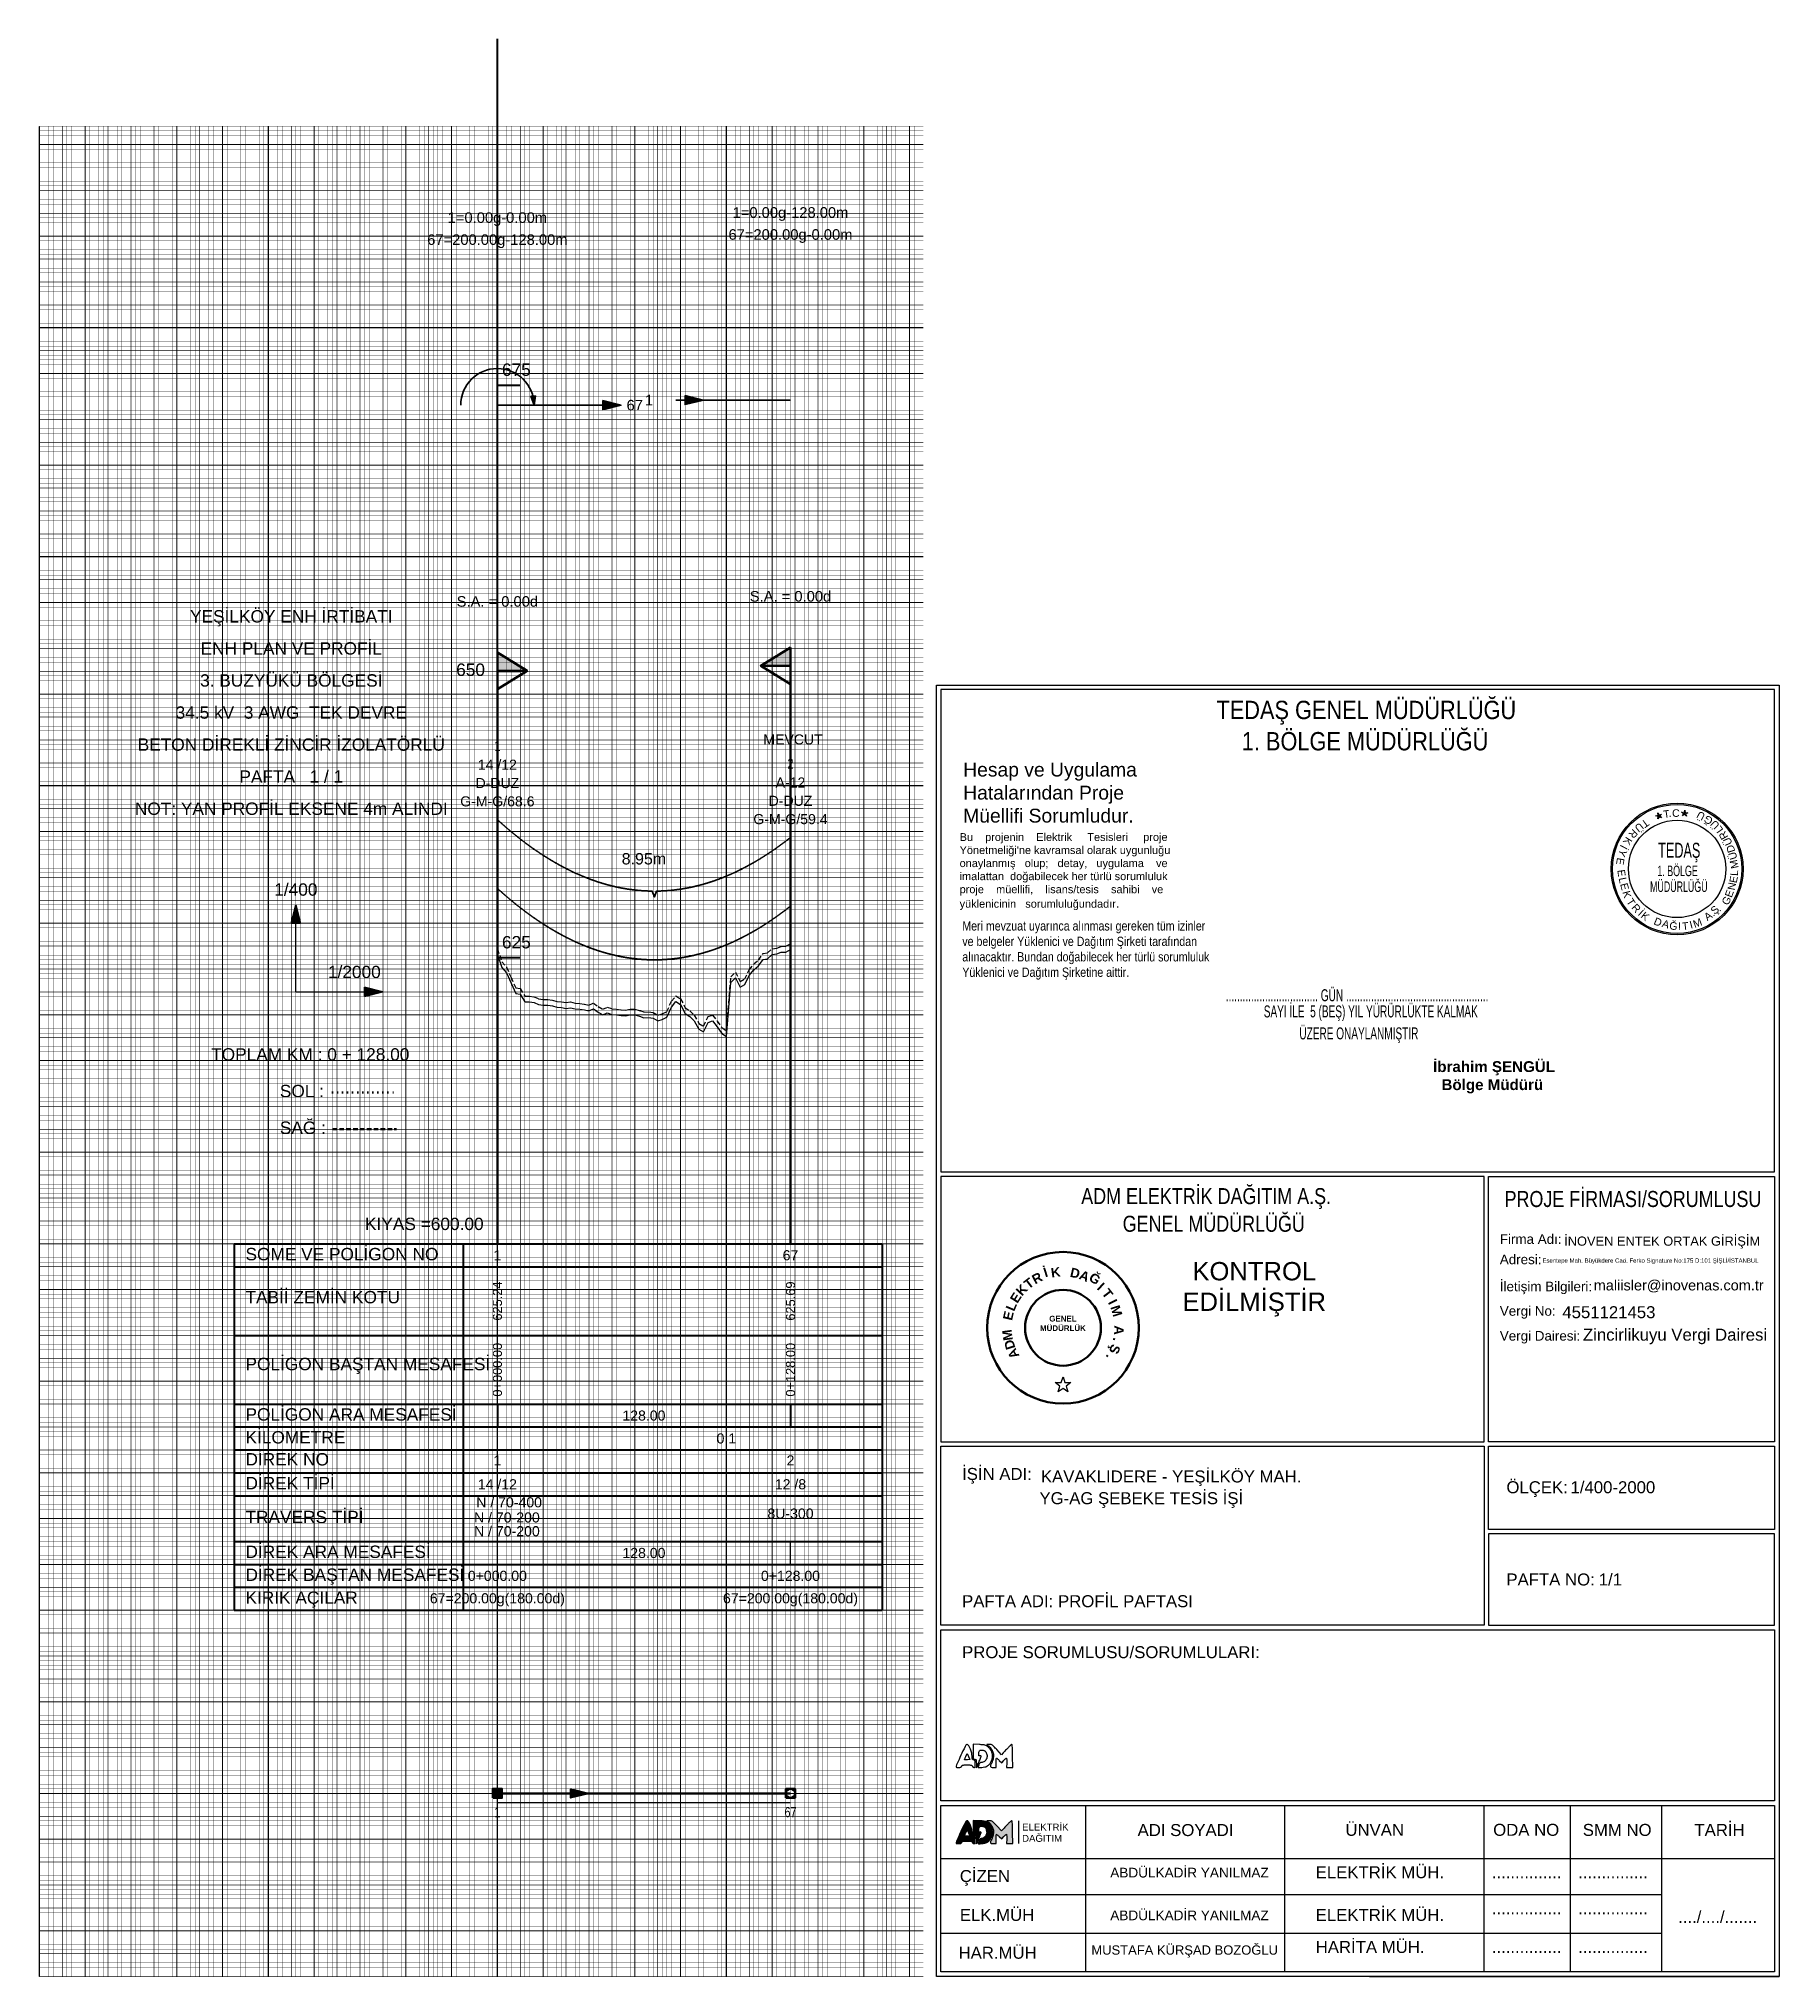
# Model space of a CAD drawing. Header units: millimetres. Extents: x -100 to 280, y 1340 to 1763.
import ezdxf
from ezdxf.enums import TextEntityAlignment as Align

# ---------------------------------------------------------------- set-up
doc = ezdxf.new("R2010")
doc.units = ezdxf.units.MM
doc.linetypes.add('DASHED', pattern=[1.5, 1, -0.5])
doc.linetypes.add('DOTX2', pattern=[1, 0, -1])
for name, color, linetype, lineweight in [('ANTET', 7, 'Continuous', 25), ('Direk_Boy_Tip', 7, 'Continuous', 25), ('Direk_No', 7, 'Continuous', 30), ('Direk_Yazıları', 7, 'Continuous', 25), ('Durdurucu_Direk', 1, 'Continuous', 50), ('En_Profilde_Genel_Yazı', 7, 'Continuous', 30), ('En_Profilde_Güzergah_Çizgisi', 7, 'Continuous', 50), ('Grid10mm', 32, 'Continuous', 9), ('Grid50mm', 32, 'Continuous', 50), ('Grid5mm', 32, 'Continuous', 5), ('Güzergah_Profil', 7, 'Continuous', 30), ('İletken_Hat', 3, 'Continuous', 35), ('İletken_Hat_Yükseklik_Yazıları', 3, 'Continuous', 25), ('Profil_Aralık_Çizgisi', 7, 'Continuous', 40), ('Some_Bayrak_Direği', 7, 'Continuous', 50), ('Some_Roper_Yazıları', 7, 'Continuous', 25), ('Some_Roper_Çizgisi', 7, 'Continuous', 35), ('Taban_Tablo', 7, 'Continuous', 40), ('Taban_Tablo_Başlık_Yazıları', 7, 'Continuous', 30), ('Taban_Tablo_Yazıları', 7, 'Continuous', 30), ('Toprak_Temas_Egrisi', 7, 'Continuous', 35), ('Yan_Profil_Sağ', 7, 'DASHED', 25), ('Yan_Profil_Sol', 7, 'DOTX2', 25)]:
    doc.layers.add(name, color=color, linetype=linetype, lineweight=lineweight)
doc.layers.add('ANTET_RASTER', color=7, linetype='Continuous')
doc.layers.add('Grid1mm', color=32, linetype='Continuous')
doc.styles.add('Default', font='T_ROMANS')
doc.styles.get("Standard").update_dxf_attribs({"font": 'Arial'})
doc.styles.add('style1', font='ARIALN.TTF')

msp = doc.modelspace()

# ---------------------------------------------------------------- texts
at = {"layer": 'ANTET', "color": 0, "width": 0.6}
for s, p in [('................................. GÜN ...................................................', (159.05, 1552.96)), ('SAYI İLE  5 (BEŞ) YIL YÜRÜRLÜKTE KALMAK', (167.34, 1549.43)), ('ÜZERE ONAYLANMIŞTIR', (175.11, 1544.63))]:
    msp.add_text(s, height=2.6195, dxfattribs=at).set_placement(p)
at = {"layer": 'ANTET', "color": 7}
for s, height, p in [('Firma Adı:', 2.093, (218.88, 1499.98)), ('Adresi:', 2.093, (218.88, 1495.54)), ('İletişim Bilgileri:', 2.0934, (218.88, 1489.64)), ('Vergi No:', 2.093, (218.88, 1484.29)), ('Vergi Dairesi:', 2.0934, (218.88, 1478.86)), ('İŞİN ADI:', 2.617, (101.47, 1448.44)), ('ÖLÇEK:', 2.617, (220.32, 1445.54)), ('PAFTA NO:', 2.617, (220.32, 1425.4)), ('PAFTA ADI:', 2.617, (101.47, 1420.66)), ('PROJE SORUMLUSU/SORUMLULARI:', 2.6168, (101.47, 1409.53)), ('ELEKTRİK', 1.5, (114.57, 1371.9)), ('DAĞITIM', 1.5, (114.57, 1369.43)), ('ADI SOYADI', 2.617, (139.79, 1370.69)), ('ÜNVAN', 2.617, (185.16, 1370.74)), ('ODA NO', 2.617, (217.43, 1370.74)), ('SMM NO', 2.617, (236.99, 1370.72)), ('TARİH', 2.617, (261.37, 1370.72)), ('ÇİZEN', 2.617, (100.97, 1360.65)), ('ELK.MÜH', 2.617, (100.97, 1352.16)), ('HAR.MÜH', 2.617, (100.7, 1343.9))]:
    msp.add_text(s, height=height, dxfattribs=at).set_placement(p)
at = {"layer": 'ANTET', "color": 1}
for s, height, p in [('İNOVEN ENTEK ORTAK GİRİŞİM ', 2.0048, (232.93, 1499.58)), ('Esentepe Mah. Büyükdere Cad. Ferko Signature No:175 D:101 ŞİŞLİ/İSTANBUL', 0.9408, (228.19, 1495.87)), ('maliisler@inovenas.com.tr', 2.2624, (239.39, 1489.82)), ('4551121453', 2.617, (232.53, 1483.76)), ('Zincirlikuyu Vergi Dairesi', 2.6168, (237.03, 1478.85)), ('KAVAKLIDERE - YEŞİLKÖY MAH.', 2.6168, (118.68, 1447.89)), ('1/400-2000', 2.617, (234.32, 1445.54)), ('YG-AG ŞEBEKE TESİS İŞİ', 2.6168, (118.36, 1443.15)), ('1/1', 2.617, (240.48, 1425.4)), ('PROFİL PAFTASI', 2.6168, (122.42, 1420.66)), ('ABDÜLKADİR YANILMAZ', 2.123, (133.82, 1361.64)), ('ELEKTRİK MÜH.', 2.6168, (178.68, 1361.49)), ('...............', 2.6168, (217.12, 1361.49)), ('...............', 2.6168, (235.98, 1361.49)), ('ABDÜLKADİR YANILMAZ', 2.123, (133.82, 1352.31)), ('ELEKTRİK MÜH.', 2.6168, (178.68, 1352.17)), ('..../..../.......', 2.6168, (257.81, 1351.71)), ('...............', 2.6168, (217.12, 1353.62)), ('...............', 2.6168, (235.98, 1353.62)), ('MUSTAFA KÜRŞAD BOZOĞLU', 2.0269, (129.7, 1344.79)), ('HARİTA MÜH.', 2.6168, (178.68, 1345.16)), ('...............', 2.6168, (217.12, 1345.16)), ('...............', 2.6168, (235.98, 1345.16))]:
    msp.add_text(s, height=height, dxfattribs=at).set_placement(p)
at = {"layer": 'ANTET_RASTER', "color": 0, "linetype": 'Continuous', "lineweight": 20}
for s, height, width, p in [('TEDAŞ GENEL MÜDÜRLÜĞÜ', 4, 0.85, (189.73, 1616.56)), ('1. BÖLGE MÜDÜRLÜĞÜ', 4, 0.85, (189.45, 1609.73)), ('ADM ELEKTRİK DAĞITIM A.Ş.', 3.5, 0.8, (154.76, 1510.41)), ('PROJE FİRMASI/SORUMLUSU', 3.5, 0.8, (247.95, 1509.78)), ('GENEL MÜDÜRLÜĞÜ', 3.5, 0.8, (156.42, 1504.37))]:
    msp.add_text(s, height=height, dxfattribs=dict(at, width=width)).set_placement(p, align=Align.MIDDLE_CENTER)
at = {"layer": 'ANTET_RASTER', "color": 0, "attachment_point": 1}
for s, insert, char_height in [('Hesap ve Uygulama \\PHatalarından Proje \\PMüellifi Sorumludur.', (101.71, 1605.04), 3.0152), ('{\\fArial|b1|i0|c162|p34;İbrahim ŞENGÜL\\P  Bölge Müdürü\\P\\fArial|b0|i0|c162|p34;\\L   }', (204.31, 1539.87), 2.3649)]:
    msp.add_mtext_dynamic_manual_height_columns(s, width=241.7785, gutter_width=10, heights=[72.25], dxfattribs=dict(at, insert=insert, char_height=char_height))
at = {"layer": 'ANTET_RASTER', "color": 0, "insert": (100.93, 1589.66), "char_height": 2.022, "width": 46.4097, "attachment_point": 1}
msp.add_mtext("{\\H0.84572x;\\C1;Bu    projenin    Elektrik     Tesisleri     proje \\PYönetmeliği'ne kavramsal olarak uygunluğu \\Ponaylanmış   olup;   detay,   uygulama    ve \\Pimalattan  doğabilecek her türlü sorumluluk \\Pproje    müellifi,    lisans/tesis    sahibi    ve \\Pyüklenicinin   sorumluluğundadır\\H1.1824x;.\\L   }", dxfattribs=at)
at = {"layer": 'ANTET_RASTER', "color": 0, "insert": (101.52, 1570.42), "char_height": 2.022, "attachment_point": 1, "style": 'style1'}
msp.add_mtext_dynamic_manual_height_columns('Meri mevzuat uyarınca alınması gereken tüm izinler\\Pve belgeler Yüklenici ve Dağıtım Şirketi tarafından\\Palınacaktır. Bundan doğabilecek her türlü sorumluluk \\PYüklenici ve Dağıtım Şirketine aittir.', width=169.245, gutter_width=7, heights=[50.57], dxfattribs=at)
at = {"layer": 'Direk_Boy_Tip'}
for s, p in [('MEVCUT', (64.56, 1610.12)), ('14 /12', (0, 1604.6)), ('A-12', (64, 1600.72))]:
    msp.add_text(s, height=2.2, dxfattribs=at).set_placement(p, align=Align.MIDDLE_CENTER)
at = {"layer": 'Direk_No', "style": 'Default', "width": 0.8}
for s, p in [('1', (0, 1608.7)), ('2', (64, 1604.83))]:
    msp.add_text(s, height=2.2, dxfattribs=at).set_placement(p, align=Align.MIDDLE_CENTER)
at = {"layer": 'Direk_Yazıları'}
for s, p in [('D-DUZ', (0, 1600.6)), ('G-M-G/68.6', (0, 1596.6)), ('D-DUZ', (64, 1596.72)), ('G-M-G/59.4', (64, 1592.72))]:
    msp.add_text(s, height=2.2, dxfattribs=at).set_placement(p, align=Align.MIDDLE_CENTER)
at = {"layer": 'En_Profilde_Genel_Yazı', "style": 'Default', "width": 0.8}
for s, p in [('1', (0, 1377)), ('67', (64, 1377))]:
    msp.add_text(s, height=2.2, dxfattribs=at).set_placement(p, align=Align.TOP_CENTER)
at = {"layer": 'İletken_Hat_Yükseklik_Yazıları'}
msp.add_text('8.95m', height=2.5, dxfattribs=at).set_placement((32, 1584.07), align=Align.MIDDLE_CENTER)
at = {"layer": 'Some_Roper_Yazıları'}
for s, p in [('1=0.00g-0.00m', (0, 1722.9)), ('1=0.00g-128.00m', (64, 1724.03)), ('67=200.00g-128.00m', (0, 1718.1)), ('67=200.00g-0.00m', (64, 1719.22)), ('S.A. = 0.00d', (64, 1640.22)), ('S.A. = 0.00d', (0, 1639.1))]:
    msp.add_text(s, height=2.3, dxfattribs=at).set_placement(p, align=Align.CENTER)
msp.add_text('1', height=2.3, dxfattribs=at).set_placement((34, 1684.22), align=Align.MIDDLE_RIGHT)
msp.add_text('67', height=2.3, dxfattribs=at).set_placement((30, 1683.1), align=Align.MIDDLE_CENTER)
at = {"layer": 'Taban_Tablo_Başlık_Yazıları'}
for s, p in [('675', (1, 1689.5)), ('650', (-9, 1624)), ('625', (1, 1564.5)), ('1/2000', (-37, 1558)), ('TOPLAM KM : 0 + 128.00', (-62.5, 1540)), ('SOL :', (-47.5, 1532)), ('SAĞ :', (-47.5, 1524)), ('SOME VE POLİGON NO', (-55, 1496.4)), ('TABİİ ZEMİN KOTU', (-55, 1487)), ('POLİGON BAŞTAN MESAFESİ', (-55, 1472.4)), ('POLİGON ARA MESAFESİ', (-55, 1461.4)), ('KİLOMETRE', (-55, 1456.4)), ('DİREK NO', (-55, 1451.6)), ('DİREK TİPİ', (-55, 1446.4)), ('TRAVERS TİPİ', (-55, 1439)), ('DİREK ARA MESAFESİ', (-55, 1431.4)), ('DİREK BAŞTAN MESAFESİ', (-55, 1426.4)), ('KIRIK AÇILAR', (-55, 1421.4))]:
    msp.add_text(s, height=2.7, dxfattribs=at).set_placement(p)
for s, p in [('YEŞİLKÖY ENH İRTİBATI', (-45, 1637)), ('ENH PLAN VE PROFİL', (-45, 1630)), ('3. BUZYÜKÜ BÖLGESİ', (-45, 1623)), ('34.5 kV  3 AWG  TEK DEVRE', (-45, 1616)), ('BETON DİREKLİ ZİNCİR İZOLATÖRLÜ', (-45, 1609)), ('PAFTA   1 / 1', (-45, 1602)), ('NOT: YAN PROFİL EKSENE 4m ALINDI', (-45, 1595))]:
    msp.add_text(s, height=2.7, dxfattribs=at).set_placement(p, align=Align.MIDDLE_CENTER)
msp.add_text('1/400', height=2.7, dxfattribs=at).set_placement((-44, 1576), align=Align.CENTER)
msp.add_text('KIYAS =600.00', height=2.7, dxfattribs=at).set_placement((-3, 1503), align=Align.RIGHT)
at = {"layer": 'Taban_Tablo_Yazıları'}
for s, p in [('1', (0, 1497.5)), ('67', (64, 1497.5)), ('128.00', (32, 1462.5))]:
    msp.add_text(s, height=2.2, dxfattribs=at).set_placement(p, align=Align.MIDDLE_CENTER)
for s, p in [('625.24', (0, 1487.5)), ('625.69', (64, 1487.5)), ('0+000.00', (0, 1472.5)), ('0+128.00', (64, 1472.5))]:
    msp.add_text(s, height=2, rotation=90, dxfattribs=at).set_placement(p, align=Align.MIDDLE_CENTER)
for s, p in [('0.1', (50, 1456.4)), ('1', (0, 1451.6)), ('2', (64, 1451.6)), ('14 /12', (0, 1446.4)), ('12 /8', (64, 1446.4)), ('N / 70-400', (2.56, 1442.46)), ('N / 70-200', (2.08, 1439.15)), ('8U-300', (64, 1440)), ('N / 70-200', (2.08, 1436.15)), ('128.00', (32, 1431.4)), ('0+000.00', (0, 1426.4)), ('0+128.00', (64, 1426.4)), ('67=200.00g(180.00d)', (0, 1421.5)), ('67=200.00g(180.00d)', (64, 1421.5))]:
    msp.add_text(s, height=2.2, dxfattribs=at).set_placement(p, align=Align.CENTER)

# ---------------------------------------------------------------- blocks, each defined once
blk = doc.blocks.new('ss')
at = {"lineweight": 30}
for points in [[(1925, 921.74), (1925.83, 924.22), (1926.66, 921.74)], [(1924.49, 920.16), (1922.39, 921.72), (1925, 921.74)], [(1925.83, 919.19), (1923.7, 917.67), (1924.49, 920.16)], [(1927.17, 920.16), (1927.96, 917.67), (1925.83, 919.19)], [(1926.66, 921.74), (1929.27, 921.72), (1927.17, 920.16)]]:
    blk.add_lwpolyline(points, dxfattribs=at)
at = {"lineweight": 50}
for radius in [33.1, 16.55]:
    blk.add_circle((1925.83, 945.66), radius, dxfattribs=at)
at = {"attachment_point": 1}
for s, insert, char_height, width in [('{\\pxqc;\\fArial|b0|i0|c0|p0;KONTROL EDİLMİŞTİR}', (1964.35, 974.38), 8, 89.9856), ('\\pxqc;{\\fArial|b1|i0|c162|p34;GENEL\\PMÜDÜRLÜK}', (1911.64, 950.89), 2.4823, 28.2922)]:
    blk.add_mtext(s, dxfattribs=dict(at, insert=insert, char_height=char_height, width=width))
at = {"char_height": 4.1372, "width": 3.3678, "attachment_point": 1}
for s, insert, rotation in [('\\pxqc;{\\fArial|b1|i0|c162|p34;K}', (1905.12, 962.34), 47.40217), ('\\pxqc;{\\fArial|b1|i0|c162|p34;T}', (1908.34, 965.68), 37.40217), ('\\pxqc;{\\fArial|b1|i0|c162|p34;R}', (1912.08, 968.42), 27.40217), ('\\pxqc;{\\fArial|b1|i0|c162|p34;İ}', (1915.99, 971.34), 17.40217), ('\\pxqc;{\\fArial|b1|i0|c162|p34;K}', (1920.69, 971.75), 7.40217), ('\\pxqc;{\\fArial|b1|i0|c162|p34;D}', (1929.93, 971.93), 347.40217), ('\\pxqc;{\\fArial|b1|i0|c162|p34;A}', (1934.43, 970.82), 337.40217), ('\\pxqc;{\\fArial|b1|i0|c162|p34;Ğ}', (1939.43, 969.76), 327.40217), ('\\pxqc;{\\fArial|b1|i0|c162|p34;I}', (1942.51, 966.36), 317.40217), ('\\pxqc;{\\fArial|b1|i0|c162|p34;E}', (1902.54, 958.49), 57.40217), ('\\pxqc;{\\fArial|b1|i0|c162|p34;T}', (1945.86, 963.15), 307.40217), ('\\pxqc;{\\fArial|b1|i0|c162|p34;I}', (1948.59, 959.41), 297.40217), ('\\pxqc;{\\fArial|b1|i0|c162|p34;E}', (1899.56, 949.75), 77.40217), ('\\pxqc;{\\fArial|b1|i0|c162|p34;L}', (1900.67, 954.25), 67.40217), ('\\pxqc;{\\fArial|b1|i0|c162|p34;M}', (1950.63, 955.25), 287.40217), ('\\pxqc;{\\fArial|b1|i0|c162|p34;M}', (1899.74, 940.52), 97.40217), ('\\pxqc;{\\fArial|b1|i0|c162|p34;D}', (1901.03, 936.07), 107.40217), ('\\pxqc;{\\fArial|b1|i0|c162|p34;.}', (1952.1, 941.56), 257.40217), ('\\pxqc;{\\fArial|b1|i0|c162|p34;A}', (1952.42, 946.19), 267.40217), ('\\pxqc;{\\fArial|b1|i0|c162|p34;A}', (1903.07, 931.91), 117.40217), ('\\pxqc;{\\fArial|b1|i0|c162|p34;.}', (1949.12, 932.82), 237.40217), ('\\pxqc;{\\fArial|b1|i0|c162|p34;Ş}', (1950.99, 937.06), 247.40217)]:
    blk.add_mtext(s, dxfattribs=dict(at, insert=insert, rotation=rotation))
blk = doc.blocks.new('SDFDS')
at = {"layer": 'ANTET_RASTER'}
h = blk.add_hatch(color=1, dxfattribs=at)
h.dxf.hatch_style = 1
h.paths.add_polyline_path([(403.813, 92.087), (403.851, 92.128), (403.799, 92.106), (403.77, 92.156), (403.778, 92.101), (403.722, 92.088), (403.777, 92.076), (403.77, 92.022), (403.799, 92.07), (403.85, 92.048)])
h = blk.add_hatch(color=1, dxfattribs=at)
h.dxf.hatch_style = 1
h.paths.add_polyline_path([(404.373, 92.133), (404.424, 92.157), (404.367, 92.155), (404.358, 92.212), (404.346, 92.158), (404.289, 92.167), (404.336, 92.136), (404.31, 92.087), (404.354, 92.122), (404.393, 92.082)])
at = {"color": 0}
for radius in [1.439, 1.41, 1.063]:
    blk.add_circle((404.191, 90.929), radius, dxfattribs=at)
at = {"layer": 'ANTET_RASTER', "color": 1}
for points in [[(403.722, 92.088), (403.778, 92.101), (403.77, 92.156), (403.799, 92.106), (403.851, 92.128), (403.813, 92.087), (403.85, 92.048), (403.799, 92.07), (403.77, 92.022), (403.777, 92.076), (403.722, 92.088)], [(404.289, 92.167), (404.346, 92.158), (404.358, 92.212), (404.367, 92.155), (404.424, 92.157), (404.373, 92.133), (404.393, 92.082), (404.354, 92.122), (404.31, 92.087), (404.336, 92.136), (404.289, 92.167)]]:
    blk.add_lwpolyline(points, dxfattribs=at)
at = {"layer": 'ANTET', "color": 0, "width": 0.6}
for s, height, p in [('TEDAŞ', 0.3293, (403.778, 91.172)), ('1. BÖLGE', 0.2305, (403.761, 90.772)), ('MÜDÜRLÜĞÜ', 0.2305, (403.601, 90.427))]:
    blk.add_text(s, height=height, dxfattribs=at).set_placement(p)
at = {"layer": 'ANTET_RASTER', "color": 0}
for s, rotation, p in [('Ü', 218.0347, (403.312, 91.901)), ('T', 215.7183, (403.447, 91.991)), ('T', 8.199, (403.972, 92.047)), ('.', 8.199, (404.041, 92.066)), ('C', 356.3792, (404.159, 92.067)), ('Ü', 152.2643, (404.747, 92.163)), ('Ğ', 145.5218, (404.919, 92.065)), ('Ü', 135.7938, (405.074, 91.953)), ('L', 125.233, (405.172, 91.836)), ('İ', 242.0952, (402.951, 91.444)), ('K', 237.8928, (403.041, 91.581)), ('R', 225.8061, (403.173, 91.754)), ('R', 119.632, (405.273, 91.7)), ('Ü', 113.4859, (405.371, 91.56)), ('D', 108.059, (405.438, 91.394)), ('E', 260.5881, (402.87, 91.108)), ('Y', 246.2215, (402.925, 91.307)), ('Ü', 106.8897, (405.486, 91.239)), ('M', 102.3082, (405.516, 91.05)), ('E', 278.0543, (402.896, 90.827)), ('L', 281.2459, (402.926, 90.665)), ('E', 284.3134, (402.965, 90.524)), ('N', 79.4109, (405.465, 90.536)), ('E', 78.7071, (405.505, 90.685)), ('L', 86.3728, (405.521, 90.837)), ('K', 284.3134, (403.016, 90.353)), ('T', 302.8248, (403.113, 90.161)), ('R', 312.9117, (403.239, 90.015)), ('G', 61.8988, (405.341, 90.2)), ('E', 69.7576, (405.408, 90.363)), ('İ', 317.771, (403.345, 89.911)), ('K', 321.2968, (403.443, 89.833)), ('D', 337.4307, (403.741, 89.695)), ('A', 344.0698, (403.921, 89.647)), ('Ğ', 353.0015, (404.101, 89.602)), ('I', 0.4881, (404.247, 89.599)), ('T', 6.1584, (404.379, 89.6)), ('I', 14.8208, (404.518, 89.633)), ('M', 19.7071, (404.664, 89.672)), ('A', 35.1756, (404.914, 89.833)), ('Ş', 41.691, (405.069, 89.974)), ('.', 35.1756, (405.005, 89.902)), ('.', 35.1756, (405.141, 90.012))]:
    blk.add_text(s, height=0.165, rotation=rotation, dxfattribs=at).set_placement(p, align=Align.CENTER)

# ---------------------------------------------------------------- hatches: boundary and pattern name
h = msp.add_hatch(color=256)
h.set_gradient(color1=(255, 127, 0), color2=(255, 127, 0))
h.paths.add_polyline_path([(102.28, 1373.87, 0.063766), (102.11, 1373.6, 0.000771), (101.22, 1371.69, 0.001423), (100.38, 1369.86, 0.030485), (100.16, 1369.3, 0.091245), (100.14, 1369.16, 0.270075), (100.19, 1369.08, 0.104609), (100.34, 1369.05, 0.010528), (100.69, 1369.04, 0.018035), (101.01, 1369.05, 0.074962), (101.19, 1369.09, 0.125164), (101.31, 1369.18, 0.098814), (101.38, 1369.31, -0.135784), (101.48, 1369.45, -0.124814), (101.63, 1369.54, -0.050357), (101.92, 1369.57, -0.006421), (102.55, 1369.58, -0.006222), (103.19, 1369.57, -0.051274), (103.47, 1369.54, -0.132171), (103.62, 1369.46, -0.140814), (103.71, 1369.31, 0.081934), (103.76, 1369.2, 0.091779), (103.84, 1369.11, 0.087799), (103.95, 1369.06, 0.068011), (104.09, 1369.04, 0.055528), (104.25, 1369.06, 0.205086), (104.33, 1369.12, 0.138824), (104.36, 1369.24, 0.021536), (104.35, 1369.48, -0.004993), (104.33, 1369.67, -0.003381), (104.32, 1369.9, -0.003406), (104.3, 1370.11, -0.006795), (104.3, 1370.28, 0.04563), (104.28, 1370.46, 0.113173), (104.22, 1370.57, 0.127666), (104.13, 1370.65, 0.066302), (103.99, 1370.69, -0.100048), (103.82, 1370.75, -0.163184), (103.72, 1370.86, -0.07385), (103.67, 1371.07, -0.00966), (103.64, 1371.54, 0.026441), (103.6, 1371.95, 0.025801), (103.51, 1372.36, 0.024771), (103.38, 1372.77, 0.020567), (103.2, 1373.2, 0.02113), (102.92, 1373.73, 0.10397), (102.7, 1373.98, 0.237326), (102.49, 1374.01, 0.14535)])
h.paths.add_polyline_path([(102.63, 1370.69, -0.010707), (102.42, 1370.68, -0.015376), (102.24, 1370.68, -0.011118), (102.09, 1370.68, -0.180936), (102.04, 1370.7, -0.271134), (102.03, 1370.75, -0.009305), (102.08, 1370.94, -0.015146), (102.16, 1371.16, -0.009719), (102.27, 1371.42), (102.56, 1372.08), (102.86, 1371.41), (103.16, 1370.73)], flags=16)
h = msp.add_hatch(color=256)
h.set_gradient(color1=(255, 127, 0), color2=(255, 127, 0))
edge = h.paths.add_edge_path()
edge.add_line((103.88, 1372.44), (103.88, 1370.8))
edge.add_line((103.88, 1370.8), (104.22, 1370.8))
edge.add_arc((104.22, 1370.25), 0.549, 69.8203, 90, ccw=False)
edge.add_arc((104.35, 1370.6), 0.173, 22.1664, 69.8203, ccw=False)
edge.add_arc((103.87, 1370.41), 0.692, 4.0086, 22.1663, ccw=False)
edge.add_arc((82.83, 1368.93), 21.78, 2.5083, 4.0087, ccw=False)
edge.add_line((104.59, 1369.89), (104.63, 1368.97))
edge.add_line((104.63, 1368.97), (105.13, 1370.17))
edge.add_arc((45.96, 1395.24), 64.27, 337.0361, 337.9183)
edge.add_arc((104.01, 1371.69), 1.62, 337.9183, 350.4124)
edge.add_arc((105.49, 1371.44), 0.121, 350.4124, 422.0352)
edge.add_arc((105.43, 1371.33), 0.244, 62.0351, 104.655)
edge.add_arc((105.21, 1372.18), 0.626, 271.7711, 284.655, ccw=False)
edge.add_arc((105.23, 1371.65), 0.103, 222.9561, 271.7711, ccw=False)
edge.add_arc((105.27, 1371.69), 0.157, 186.3488, 222.9561, ccw=False)
edge.add_arc((106.71, 1371.85), 1.61, 179.7055, 186.3488, ccw=False)
edge.add_arc((109.66, 1371.84), 4.55, 173.3603, 179.7054, ccw=False)
edge.add_arc((105.74, 1372.29), 0.607, 145.3396, 173.3603, ccw=False)
edge.add_arc((105.54, 1372.43), 0.363, 105.9471, 145.3396, ccw=False)
edge.add_arc((105.77, 1371.6), 1.22, 90, 105.9471, ccw=False)
edge.add_arc((105.77, 1371.28), 1.54, 81.7242, 90, ccw=False)
edge.add_arc((105.82, 1371.62), 1.2, 71.7538, 81.7241, ccw=False)
edge.add_arc((105.9, 1371.85), 0.963, 60.6453, 71.7538, ccw=False)
edge.add_arc((106.13, 1372.26), 0.487, 42.1447, 60.6451, ccw=False)
edge.add_arc((105.25, 1371.46), 1.68, 12.6214, 42.1447, ccw=False)
edge.add_arc((105.39, 1371.5), 1.53, -18.9816, 12.6215, ccw=False)
edge.add_arc((105.58, 1371.43), 1.33, 306.5395, 341.0184, ccw=False)
edge.add_arc((105.64, 1371.35), 1.23, 270, 306.5395, ccw=False)
edge.add_arc((105.64, 1369.78), 0.345, 90, 113.7722)
edge.add_arc((105.67, 1369.71), 0.419, 113.7722, 134.3323)
edge.add_arc((105.85, 1369.53), 0.674, 134.3323, 149.9357)
edge.add_arc((106.85, 1368.95), 1.83, 149.9356, 157.3235)
edge.add_arc((114.26, 1365.85), 9.86, 157.3236, 158.4835)
edge.add_arc((111.04, 1367.12), 6.4, 158.4836, 160.0874)
edge.add_arc((112.66, 1366.53), 8.12, 160.0874, 161.1437)
edge.add_arc((105.11, 1369.11), 0.146, 161.1437, 179.9999)
edge.add_arc((105.07, 1369.11), 0.105, 180, 271.8666)
edge.add_arc((104.67, 1381.44), 12.44, 271.8666, 274.9862)
edge.add_arc((105.06, 1376.96), 7.94, 274.9862, 279.9443)
edge.add_arc((106.17, 1370.65), 1.54, 279.9442, 296.6962)
edge.add_arc((106.07, 1370.85), 1.76, 296.6962, 316.6793)
edge.add_arc((105.31, 1371.56), 2.79, 316.6793, 330.8054)
edge.add_arc((105.13, 1371.66), 3, 330.8054, 344.445)
edge.add_arc((105.6, 1371.53), 2.52, 344.445, 360)
edge.add_arc((105.01, 1371.53), 3.11, 0, 11.1245)
edge.add_arc((106.12, 1371.75), 1.97, 11.1246, 26.7624)
edge.add_arc((105.99, 1371.68), 2.12, 26.7624, 41.757)
edge.add_arc((104.58, 1370.42), 4.01, 41.757, 51.0538)
edge.add_arc((105.36, 1371.38), 2.78, 51.0539, 59.4458)
edge.add_arc((106.19, 1372.79), 1.14, 59.4458, 75.7592)
edge.add_arc((105.88, 1371.58), 2.39, 75.7592, 85.6965)
edge.add_arc((103.78, 1343.68), 30.37, 85.6966, 87.2431)
edge.add_line((105.24, 1374.02), (103.88, 1374.08))
edge.add_line((103.88, 1374.08), (103.88, 1372.44))
h = msp.add_hatch(color=30)
h.set_gradient(color1=(255, 127, 0), color2=(255, 127, 0))
edge = h.paths.add_edge_path()
edge.add_arc((106.9, 1373.98), 0.0428, 180.0001, 232.7949)
edge.add_arc((108.28, 1375.8), 2.33, 232.7949, 235.798)
edge.add_arc((108.16, 1375.61), 2.1, 235.798, 239.9098)
edge.add_arc((108.91, 1376.91), 3.6, 239.9097, 242.6556)
edge.add_arc((106.86, 1372.95), 0.852, 46.9183, 62.6556, ccw=False)
edge.add_arc((106.08, 1372.12), 2, 38.5855, 46.9183, ccw=False)
edge.add_arc((105.56, 1371.7), 2.67, 31.3174, 38.5854, ccw=False)
edge.add_arc((104.32, 1370.95), 4.12, 26.0704, 31.3173, ccw=False)
edge.add_arc((102.15, 1369.89), 6.53, 21.9886, 26.0704, ccw=False)
edge.add_arc((106.54, 1371.66), 1.79, 11.3091, 21.9887, ccw=False)
edge.add_arc((106.76, 1371.7), 1.57, -0.2991, 11.3092, ccw=False)
edge.add_arc((104.16, 1371.72), 4.18, 354.1075, 359.7009, ccw=False)
edge.add_arc((105.29, 1371.6), 3.04, 348.1322, 354.1074, ccw=False)
edge.add_arc((103.38, 1372), 4.98, 344.0073, 348.1322, ccw=False)
edge.add_arc((103.59, 1371.94), 4.77, 339.8379, 344.0072, ccw=False)
edge.add_arc((106.21, 1370.98), 1.98, 331.8101, 339.8379, ccw=False)
edge.add_arc((113.9, 1366.86), 6.74, 151.8101, 156.9299)
edge.add_arc((108.05, 1369.35), 0.387, 156.9298, 197.9841)
edge.add_arc((107.89, 1369.3), 0.22, 197.984, 258.8472)
edge.add_arc((108.28, 1371.27), 2.23, 258.8471, 270)
edge.add_line((108.28, 1369.04), (108.89, 1369.04))
edge.add_line((108.89, 1369.04), (108.89, 1370.05))
edge.add_arc((119.87, 1370.05), 10.99, 177.9711, 180, ccw=False)
edge.add_arc((114.48, 1370.25), 5.59, 174.6085, 177.9711, ccw=False)
edge.add_arc((116.85, 1370.02), 7.97, 172.6971, 174.6084, ccw=False)
edge.add_arc((108.98, 1371.03), 0.0385, 90.0001, 172.697, ccw=False)
edge.add_arc((108.98, 1370.97), 0.0961, 52.5461, 90, ccw=False)
edge.add_arc((105.08, 1365.88), 6.51, 50.714, 52.5461, ccw=False)
edge.add_arc((105.97, 1366.97), 5.11, 47.8946, 50.7141, ccw=False)
edge.add_arc((103.78, 1364.55), 8.37, 45.9471, 47.8946, ccw=False)
edge.add_line((109.6, 1370.56), (110.13, 1370.05))
edge.add_line((110.13, 1370.05), (110.57, 1370.56))
edge.add_arc((114.53, 1367.11), 5.25, 136.0165, 138.8935, ccw=False)
edge.add_arc((113.18, 1368.41), 3.37, 132.0087, 136.0165, ccw=False)
edge.add_arc((113.22, 1368.36), 3.44, 128.8021, 132.0088, ccw=False)
edge.add_arc((111.13, 1370.96), 0.11, 90.1492, 128.8021, ccw=False)
edge.add_arc((111.13, 1371.02), 0.0464, 7.3115, 90.1491, ccw=False)
edge.add_arc((106.28, 1370.4), 4.94, 4.3083, 7.3116, ccw=False)
edge.add_arc((106.81, 1370.44), 4.41, 0.0479, 4.3083, ccw=False)
edge.add_arc((102.51, 1370.44), 8.71, -2.511, 0.0479, ccw=False)
edge.add_line((111.21, 1370.05), (111.17, 1369.04))
edge.add_line((111.17, 1369.04), (111.86, 1369.04))
edge.add_line((111.86, 1369.04), (112.55, 1369.04))
edge.add_line((112.55, 1369.04), (112.51, 1371.5))
edge.add_arc((39.19, 1370.4), 73.33, 0.8595, 1.7274)
edge.add_arc((95.71, 1372.1), 16.78, 1.7274, 4.3219)
edge.add_arc((94.98, 1372.05), 17.51, 4.322, 6.1169)
edge.add_arc((112.29, 1373.9), 0.11, 6.1169, 71.6047)
edge.add_arc((112.27, 1373.86), 0.157, 71.6048, 131.5832)
edge.add_arc((122.72, 1362.08), 15.9, 131.5832, 133.8179)
edge.add_arc((121.46, 1363.39), 14.08, 133.8178, 137.0892)
edge.add_arc((138.2, 1347.83), 36.93, 137.0892, 138.682)
edge.add_line((110.46, 1372.22), (110.1, 1371.81))
edge.add_line((110.1, 1371.81), (109.05, 1372.93))
edge.add_arc((78.23, 1344), 42.28, 43.1808, 44.463)
edge.add_arc((106.82, 1372.07), 2.21, 44.463, 55.4544)
edge.add_arc((107.62, 1373.23), 0.795, 55.4544, 77.4074)
edge.add_arc((107.43, 1372.37), 1.67, 77.4074, 90)
edge.add_arc((107.43, 1368.8), 5.24, 90, 92.4052)
edge.add_arc((107.33, 1371.36), 2.68, 92.4052, 96.3811)
edge.add_arc((107.39, 1370.82), 3.23, 96.3811, 99.0091)
edge.add_arc((106.89, 1373.98), 0.0258, 99.0089, 179.9999)
at = {"layer": 'Some_Bayrak_Direği'}
for points in [[(64, 1630.22), (57.5, 1626.22), (64, 1626.22)], [(0, 1629.1), (6.5, 1625.1), (0, 1625.1)]]:
    msp.add_hatch(color=256, dxfattribs=at).paths.add_polyline_path(points)
at = {"layer": 'Some_Roper_Çizgisi'}
for points in [[(8.32, 1685.14), (8, 1683.1), (7.33, 1685.05)], [(41, 1685.22), (45, 1684.22), (41, 1683.22)], [(23, 1684.1), (27, 1683.1), (23, 1682.1)], [(-45, 1570), (-44, 1574), (-43, 1570)], [(-29, 1556), (-25, 1555), (-29, 1554)], [(16, 1381), (20, 1380), (16, 1379)]]:
    msp.add_hatch(color=256, dxfattribs=at).paths.add_polyline_path(points)

# ---------------------------------------------------------------- linework, layer by layer
at = {"color": 30}
for points in [[(102.28, 1390.51, 0.063766), (102.11, 1390.24, 0.000771), (101.22, 1388.33, 0.001423), (100.38, 1386.5, 0.030485), (100.16, 1385.94, 0.091245), (100.14, 1385.8, 0.270075), (100.19, 1385.72, 0.104609), (100.34, 1385.69, 0.010528), (100.69, 1385.68, 0.018035), (101.01, 1385.69, 0.074962), (101.19, 1385.73, 0.125164), (101.31, 1385.82, 0.098814), (101.38, 1385.95, -0.135784), (101.48, 1386.1, -0.124814), (101.63, 1386.18, -0.050357), (101.92, 1386.21, -0.006421), (102.55, 1386.22, -0.006222), (103.19, 1386.21, -0.051274), (103.47, 1386.18, -0.132171), (103.62, 1386.1, -0.140814), (103.71, 1385.95, 0.081934), (103.76, 1385.84, 0.091779), (103.84, 1385.75, 0.087799), (103.95, 1385.7, 0.068011), (104.09, 1385.68, 0.055528), (104.25, 1385.7, 0.205086), (104.33, 1385.76, 0.138824), (104.36, 1385.88, 0.021536), (104.35, 1386.12, -0.004993), (104.33, 1386.32, -0.003381), (104.32, 1386.54, -0.003406), (104.3, 1386.75, -0.006795), (104.3, 1386.92, 0.04563), (104.28, 1387.1, 0.113173), (104.22, 1387.21, 0.127666), (104.13, 1387.29, 0.066302), (103.99, 1387.33, -0.100048), (103.82, 1387.39, -0.163184), (103.72, 1387.5, -0.07385), (103.67, 1387.71, -0.00966), (103.64, 1388.18, 0.026441), (103.6, 1388.59, 0.025801), (103.51, 1389, 0.024771), (103.38, 1389.42, 0.020567), (103.2, 1389.84, 0.02113), (102.92, 1390.37, 0.10397), (102.7, 1390.62, 0.237326), (102.49, 1390.65, 0.14535)], [(102.63, 1387.33, -0.010707), (102.42, 1387.32, -0.015376), (102.24, 1387.32, -0.011118), (102.09, 1387.32, -0.180936), (102.04, 1387.34, -0.271134), (102.03, 1387.39, -0.009305), (102.08, 1387.58, -0.015146), (102.16, 1387.8, -0.009719), (102.27, 1388.06), (102.56, 1388.72), (102.86, 1388.05), (103.16, 1387.37)], [(103.88, 1389.08), (103.88, 1387.44), (104.22, 1387.44, -0.088279), (104.41, 1387.41, -0.210979), (104.51, 1387.31, -0.079394), (104.56, 1387.1, -0.006547), (104.59, 1386.53), (104.63, 1385.61), (105.13, 1386.81, 0.003849), (105.51, 1387.72, 0.05457), (105.61, 1388.06, 0.323101), (105.55, 1388.19, 0.188138), (105.37, 1388.21, -0.056276), (105.23, 1388.19, -0.216276), (105.15, 1388.22, -0.161102), (105.11, 1388.31, -0.028995), (105.1, 1388.5, -0.027693), (105.13, 1389, -0.122876), (105.24, 1389.28, -0.173595), (105.44, 1389.42, -0.069695), (105.77, 1389.47, -0.036126), (105.99, 1389.45, -0.043531), (106.2, 1389.4, -0.048508), (106.37, 1389.33, -0.080899), (106.49, 1389.23, -0.129537), (106.88, 1388.47, -0.138775), (106.84, 1387.64, -0.151588), (106.37, 1387, -0.160798), (105.64, 1386.76, 0.104099), (105.5, 1386.73, 0.089952), (105.38, 1386.65, 0.068188), (105.27, 1386.51, 0.032247), (105.16, 1386.29, 0.005061), (105.09, 1386.11, 0.006998), (105.02, 1385.94, 0.004609), (104.97, 1385.8, 0.082462), (104.97, 1385.75, 0.423788), (105.07, 1385.65, 0.013613), (105.75, 1385.69, 0.021637), (106.43, 1385.78, 0.073225), (106.86, 1385.92, 0.087414), (107.35, 1386.28, 0.061715), (107.75, 1386.84, 0.059584), (108.02, 1387.5, 0.067976), (108.12, 1388.17, 0.048578), (108.06, 1388.77, 0.068339), (107.88, 1389.28, 0.06552), (107.57, 1389.74, 0.040587), (107.1, 1390.18, 0.036633), (106.77, 1390.42, 0.071301), (106.47, 1390.54, 0.043387), (106.06, 1390.61, 0.006748), (105.24, 1390.66), (103.88, 1390.72)], [(106.86, 1390.62, 0.234524), (106.88, 1390.59, 0.013104), (106.98, 1390.52, 0.017943), (107.1, 1390.44, 0.011982), (107.25, 1390.35, -0.068775), (107.44, 1390.22, -0.036375), (107.64, 1390.01, -0.031723), (107.84, 1389.73, -0.022898), (108.02, 1389.4, -0.017812), (108.21, 1388.97, -0.046632), (108.3, 1388.65, -0.050694), (108.33, 1388.34, -0.024411), (108.31, 1387.93, -0.026078), (108.26, 1387.62, -0.018), (108.17, 1387.27, -0.018194), (108.07, 1386.94, -0.035042), (107.95, 1386.69, 0.022343), (107.69, 1386.14, 0.181074), (107.68, 1385.87, 0.27199), (107.85, 1385.72, 0.048702), (108.28, 1385.68), (108.89, 1385.68), (108.89, 1386.7, -0.008853), (108.9, 1387.08, -0.014673), (108.92, 1387.41, -0.00834), (108.95, 1387.68, -0.377355), (108.98, 1387.71, -0.164894), (109.04, 1387.69, -0.007994), (109.21, 1387.56, -0.012303), (109.4, 1387.4, -0.008498), (109.6, 1387.2), (110.13, 1386.7), (110.57, 1387.2, -0.012554), (110.75, 1387.4, -0.017489), (110.92, 1387.56, -0.013993), (111.07, 1387.69, -0.170273), (111.13, 1387.71, -0.378056), (111.18, 1387.67, -0.013105), (111.21, 1387.41, -0.018592), (111.22, 1387.08, -0.011166), (111.21, 1386.7), (111.17, 1385.68), (111.86, 1385.68), (112.55, 1385.68), (112.51, 1388.14, 0.003787), (112.48, 1389.25, 0.011321), (112.44, 1390.01, 0.007832), (112.39, 1390.55, 0.293784), (112.32, 1390.65, 0.267848), (112.17, 1390.61, 0.009751), (111.71, 1390.19, 0.014275), (111.15, 1389.62, 0.00695), (110.46, 1388.86), (110.1, 1388.45), (109.05, 1389.57, 0.005595), (108.4, 1390.25, 0.047996), (108.08, 1390.52, 0.096082), (107.8, 1390.65, 0.055001), (107.43, 1390.69, 0.010495), (107.21, 1390.68, 0.01735), (107.03, 1390.67, 0.011467), (106.88, 1390.65, 0.368875)], [(102.28, 1373.87, 0.063766), (102.11, 1373.6, 0.000771), (101.22, 1371.69, 0.001423), (100.38, 1369.86, 0.030485), (100.16, 1369.3, 0.091245), (100.14, 1369.16, 0.270075), (100.19, 1369.08, 0.104609), (100.34, 1369.05, 0.010528), (100.69, 1369.04, 0.018035), (101.01, 1369.05, 0.074962), (101.19, 1369.09, 0.125164), (101.31, 1369.18, 0.098814), (101.38, 1369.31, -0.135784), (101.48, 1369.45, -0.124814), (101.63, 1369.54, -0.050357), (101.92, 1369.57, -0.006421), (102.55, 1369.58, -0.006222), (103.19, 1369.57, -0.051274), (103.47, 1369.54, -0.132171), (103.62, 1369.46, -0.140814), (103.71, 1369.31, 0.081934), (103.76, 1369.2, 0.091779), (103.84, 1369.11, 0.087799), (103.95, 1369.06, 0.068011), (104.09, 1369.04, 0.055528), (104.25, 1369.06, 0.205086), (104.33, 1369.12, 0.138824), (104.36, 1369.24, 0.021536), (104.35, 1369.48, -0.004993), (104.33, 1369.67, -0.003381), (104.32, 1369.9, -0.003406), (104.3, 1370.11, -0.006795), (104.3, 1370.28, 0.04563), (104.28, 1370.46, 0.113173), (104.22, 1370.57, 0.127666), (104.13, 1370.65, 0.066302), (103.99, 1370.69, -0.100048), (103.82, 1370.75, -0.163184), (103.72, 1370.86, -0.07385), (103.67, 1371.07, -0.00966), (103.64, 1371.54, 0.026441), (103.6, 1371.95, 0.025801), (103.51, 1372.36, 0.024771), (103.38, 1372.77, 0.020567), (103.2, 1373.2, 0.02113), (102.92, 1373.73, 0.10397), (102.7, 1373.98, 0.237326), (102.49, 1374.01, 0.14535)], [(102.63, 1370.69, -0.010707), (102.42, 1370.68, -0.015376), (102.24, 1370.68, -0.011118), (102.09, 1370.68, -0.180936), (102.04, 1370.7, -0.271134), (102.03, 1370.75, -0.009305), (102.08, 1370.94, -0.015146), (102.16, 1371.16, -0.009719), (102.27, 1371.42), (102.56, 1372.08), (102.86, 1371.41), (103.16, 1370.73)], [(103.88, 1372.44), (103.88, 1370.8), (104.22, 1370.8, -0.088279), (104.41, 1370.76, -0.210979), (104.51, 1370.67, -0.079394), (104.56, 1370.45, -0.006547), (104.59, 1369.89), (104.63, 1368.97), (105.13, 1370.17, 0.003849), (105.51, 1371.08, 0.05457), (105.61, 1371.42, 0.323101), (105.55, 1371.55, 0.188138), (105.37, 1371.57, -0.056276), (105.23, 1371.55, -0.216276), (105.15, 1371.58, -0.161102), (105.11, 1371.67, -0.028995), (105.1, 1371.86, -0.027693), (105.13, 1372.36, -0.122876), (105.24, 1372.64, -0.173595), (105.44, 1372.78, -0.069695), (105.77, 1372.83, -0.036126), (105.99, 1372.81, -0.043531), (106.2, 1372.76, -0.048508), (106.37, 1372.69, -0.080899), (106.49, 1372.59, -0.129537), (106.88, 1371.83, -0.138775), (106.84, 1371, -0.151588), (106.37, 1370.36, -0.160798), (105.64, 1370.12, 0.104099), (105.5, 1370.09, 0.089952), (105.38, 1370.01, 0.068188), (105.27, 1369.86, 0.032247), (105.16, 1369.65, 0.005061), (105.09, 1369.47, 0.006998), (105.02, 1369.3, 0.004609), (104.97, 1369.16, 0.082462), (104.97, 1369.11, 0.423788), (105.07, 1369.01, 0.013613), (105.75, 1369.05, 0.021637), (106.43, 1369.14, 0.073225), (106.86, 1369.28, 0.087414), (107.35, 1369.64, 0.061715), (107.75, 1370.2, 0.059584), (108.02, 1370.85, 0.067976), (108.12, 1371.53, 0.048578), (108.06, 1372.13, 0.068339), (107.88, 1372.64, 0.06552), (107.57, 1373.09, 0.040587), (107.1, 1373.54, 0.036633), (106.77, 1373.77, 0.071301), (106.47, 1373.9, 0.043387), (106.06, 1373.96, 0.006748), (105.24, 1374.02), (103.88, 1374.08)], [(106.86, 1373.98, 0.234524), (106.88, 1373.95, 0.013104), (106.98, 1373.88, 0.017943), (107.1, 1373.79, 0.011982), (107.25, 1373.71, -0.068775), (107.44, 1373.58, -0.036375), (107.64, 1373.36, -0.031723), (107.84, 1373.09, -0.022898), (108.02, 1372.76, -0.017812), (108.21, 1372.33, -0.046632), (108.3, 1372.01, -0.050694), (108.33, 1371.7, -0.024411), (108.31, 1371.29, -0.026078), (108.26, 1370.98, -0.018), (108.17, 1370.63, -0.018194), (108.07, 1370.3, -0.035042), (107.95, 1370.04, 0.022343), (107.69, 1369.5, 0.181074), (107.68, 1369.23, 0.27199), (107.85, 1369.08, 0.048702), (108.28, 1369.04), (108.89, 1369.04), (108.89, 1370.05, -0.008853), (108.9, 1370.44, -0.014673), (108.92, 1370.77, -0.00834), (108.95, 1371.04, -0.377355), (108.98, 1371.07, -0.164894), (109.04, 1371.05, -0.007994), (109.21, 1370.92, -0.012303), (109.4, 1370.76, -0.008498), (109.6, 1370.56), (110.13, 1370.05), (110.57, 1370.56, -0.012554), (110.75, 1370.76, -0.017489), (110.92, 1370.92, -0.013993), (111.07, 1371.04, -0.170273), (111.13, 1371.07, -0.378056), (111.18, 1371.03, -0.013105), (111.21, 1370.77, -0.018592), (111.22, 1370.44, -0.011166), (111.21, 1370.05), (111.17, 1369.04), (111.86, 1369.04), (112.55, 1369.04), (112.51, 1371.5, 0.003787), (112.48, 1372.61, 0.011321), (112.44, 1373.37, 0.007832), (112.39, 1373.91, 0.293784), (112.32, 1374.01, 0.267848), (112.17, 1373.97, 0.009751), (111.71, 1373.55, 0.014275), (111.15, 1372.98, 0.00695), (110.46, 1372.22), (110.1, 1371.81), (109.05, 1372.93, 0.005595), (108.4, 1373.61, 0.047996), (108.08, 1373.88, 0.096082), (107.8, 1374, 0.055001), (107.43, 1374.04, 0.010495), (107.21, 1374.04, 0.01735), (107.03, 1374.03, 0.011467), (106.88, 1374.01, 0.368875)]]:
    msp.add_lwpolyline(points, format="xyb", close=True, dxfattribs=at)
at = {"layer": 'ANTET', "color": 7, "linetype": 'ByBlock'}
for p, q in [((128.43, 1377.39), (128.43, 1341.01)), ((171.89, 1377.39), (171.89, 1341.01)), ((215.36, 1377.39), (215.36, 1341.01)), ((234.21, 1377.39), (234.21, 1341.01)), ((254.17, 1377.39), (254.17, 1341.01)), ((96.86, 1365.8), (278.88, 1365.8)), ((96.86, 1357.92), (254.17, 1357.92)), ((96.86, 1349.47), (254.17, 1349.47)), ((190.41, 1340), (279.89, 1340))]:
    msp.add_line(p, q, dxfattribs=at)
at = {"layer": 'ANTET', "color": 7, "linetype": 'ByBlock', "flags": 128}
for points in [[(95.85, 1340), (95.85, 1622), (279.89, 1622), (279.89, 1340)], [(216.42, 1514.72), (278.88, 1514.72), (278.88, 1456.79), (216.42, 1456.79)], [(215.44, 1416.73), (96.86, 1416.73), (96.86, 1455.79), (215.44, 1455.79)], [(278.88, 1437.65), (216.41, 1437.65), (216.41, 1455.79), (278.88, 1455.79)], [(278.88, 1436.65), (216.44, 1436.65), (216.44, 1416.73), (278.88, 1416.73)], [(96.86, 1415.72), (278.88, 1415.72), (278.88, 1378.39), (96.86, 1378.39)], [(96.86, 1377.39), (278.88, 1377.39), (278.88, 1341.01), (96.86, 1341.01)]]:
    msp.add_lwpolyline(points, close=True, dxfattribs=at)
for points in [[(96.86, 1515.72), (278.88, 1515.72), (278.88, 1620.99), (96.86, 1620.99), (96.86, 1515.72)], [(96.86, 1456.79), (215.44, 1456.79), (215.44, 1514.72), (96.86, 1514.72), (96.86, 1456.79)]]:
    msp.add_lwpolyline(points, dxfattribs=at)
at = {"layer": 'ANTET_RASTER'}
msp.add_lwpolyline([(113.75, 1374.01), (113.75, 1369.05)], dxfattribs=at)
at = {"layer": 'Durdurucu_Direk'}
for p, q in [((0, 1563.1), (0, 1592.6)), ((64, 1564.22), (64, 1588.72))]:
    msp.add_line(p, q, dxfattribs=at)
at = {"layer": 'En_Profilde_Güzergah_Çizgisi'}
for p, q in [((0, 1380), (1, 1380)), ((1, 1380), (2, 1380)), ((2, 1380), (3, 1380)), ((3, 1380), (4, 1380)), ((4, 1380), (5, 1380)), ((5, 1380), (6, 1380)), ((6, 1380), (7, 1380)), ((7, 1380), (8, 1380)), ((8, 1380), (9, 1380)), ((9, 1380), (10, 1380)), ((10, 1380), (11, 1380)), ((11, 1380), (12, 1380)), ((12, 1380), (13, 1380)), ((13, 1380), (14, 1380)), ((14, 1380), (15, 1380)), ((15, 1380), (16, 1380)), ((16, 1380), (17, 1380)), ((17, 1380), (18, 1380)), ((18, 1380), (19, 1380)), ((19, 1380), (20, 1380)), ((20, 1380), (21, 1380)), ((21, 1380), (22, 1380)), ((22, 1380), (23, 1380)), ((23, 1380), (24, 1380)), ((24, 1380), (25, 1380)), ((25, 1380), (26, 1380)), ((26, 1380), (27, 1380)), ((27, 1380), (28, 1380)), ((28, 1380), (29, 1380)), ((29, 1380), (30, 1380)), ((30, 1380), (31, 1380)), ((31, 1380), (32, 1380)), ((32, 1380), (33, 1380)), ((33, 1380), (34, 1380)), ((34, 1380), (35, 1380)), ((35, 1380), (36, 1380)), ((36, 1380), (37, 1380)), ((37, 1380), (38, 1380)), ((38, 1380), (39, 1380)), ((39, 1380), (40, 1380)), ((40, 1380), (41, 1380)), ((41, 1380), (42, 1380)), ((42, 1380), (43, 1380)), ((43, 1380), (44, 1380)), ((44, 1380), (45, 1380)), ((45, 1380), (46, 1380)), ((46, 1380), (47, 1380)), ((47, 1380), (48, 1380)), ((48, 1380), (49, 1380)), ((49, 1380), (50, 1380)), ((50, 1380), (51, 1380)), ((51, 1380), (52, 1380)), ((52, 1380), (53, 1380)), ((53, 1380), (54, 1380)), ((54, 1380), (55, 1380)), ((55, 1380), (56, 1380)), ((56, 1380), (57, 1380)), ((57, 1380), (58, 1380)), ((58, 1380), (59, 1380)), ((59, 1380), (60, 1380)), ((60, 1380), (61, 1380)), ((61, 1380), (62, 1380)), ((62, 1380), (63, 1380)), ((63, 1380), (64, 1380))]:
    msp.add_line(p, q, dxfattribs=at)
at = {"layer": 'En_Profilde_Güzergah_Çizgisi', "flags": 128}
for points in [[(-1, 1379), (-1, 1381), (1, 1381), (1, 1379), (-1, 1379)], [(63, 1379), (63, 1381), (65, 1381), (65, 1379), (63, 1379)]]:
    msp.add_lwpolyline(points, close=True, dxfattribs=at)
at = {"layer": 'En_Profilde_Güzergah_Çizgisi', "color": 1, "const_width": 1}
msp.add_lwpolyline([(-0.5, 1380, 1), (0.5, 1380, 1)], format="xyb", close=True, dxfattribs=at)
at = {"layer": 'En_Profilde_Güzergah_Çizgisi', "color": 1}
msp.add_circle((64, 1380), 1, dxfattribs=at)
at = {"layer": 'Grid10mm', "const_width": 0.19, "flags": 128}
for points in [[(-90, 1340), (-90, 1744)], [(-80, 1340), (-80, 1744)], [(-70, 1340), (-70, 1744)], [(-60, 1340), (-60, 1744)], [(-40, 1340), (-40, 1744)], [(-30, 1340), (-30, 1744)], [(-20, 1340), (-20, 1744)], [(-10, 1340), (-10, 1744)], [(10, 1340), (10, 1744)], [(20, 1340), (20, 1744)], [(30, 1340), (30, 1744)], [(40, 1340), (40, 1744)], [(60, 1340), (60, 1744)], [(70, 1340), (70, 1744)], [(80, 1340), (80, 1744)], [(90, 1340), (90, 1744)], [(-100, 1740), (93, 1740)], [(-100, 1730), (93, 1730)], [(-100, 1720), (93, 1720)], [(-100, 1710), (93, 1710)], [(-100, 1690), (93, 1690)], [(-100, 1680), (93, 1680)], [(-100, 1670), (93, 1670)], [(-100, 1660), (93, 1660)], [(-100, 1640), (93, 1640)], [(-100, 1630), (93, 1630)], [(-100, 1620), (93, 1620)], [(-100, 1610), (93, 1610)], [(-100, 1590), (93, 1590)], [(-100, 1580), (93, 1580)], [(-100, 1570), (93, 1570)], [(-100, 1560), (93, 1560)], [(-100, 1540), (93, 1540)], [(-100, 1530), (93, 1530)], [(-100, 1520), (93, 1520)], [(-100, 1510), (93, 1510)], [(-100, 1490), (93, 1490)], [(-100, 1480), (93, 1480)], [(-100, 1470), (93, 1470)], [(-100, 1460), (93, 1460)], [(-100, 1440), (93, 1440)], [(-100, 1430), (93, 1430)], [(-100, 1420), (93, 1420)], [(-100, 1410), (93, 1410)], [(-100, 1390), (93, 1390)], [(-100, 1380), (93, 1380)], [(-100, 1370), (93, 1370)], [(-100, 1360), (93, 1360)], [(-100, 1340), (93, 1340)]]:
    msp.add_lwpolyline(points, dxfattribs=at)
at = {"layer": 'Grid1mm', "const_width": 0.04, "flags": 128}
for points in [[(-100, 1744), (93, 1744)], [(-99, 1340), (-99, 1744)], [(-98, 1340), (-98, 1744)], [(-97, 1340), (-97, 1744)], [(-96, 1340), (-96, 1744)], [(-94, 1340), (-94, 1744)], [(-93, 1340), (-93, 1744)], [(-92, 1340), (-92, 1744)], [(-91, 1340), (-91, 1744)], [(-89, 1340), (-89, 1744)], [(-88, 1340), (-88, 1744)], [(-87, 1340), (-87, 1744)], [(-86, 1340), (-86, 1744)], [(-84, 1340), (-84, 1744)], [(-83, 1340), (-83, 1744)], [(-82, 1340), (-82, 1744)], [(-81, 1340), (-81, 1744)], [(-79, 1340), (-79, 1744)], [(-78, 1340), (-78, 1744)], [(-77, 1340), (-77, 1744)], [(-76, 1340), (-76, 1744)], [(-74, 1340), (-74, 1744)], [(-73, 1340), (-73, 1744)], [(-72, 1340), (-72, 1744)], [(-71, 1340), (-71, 1744)], [(-69, 1340), (-69, 1744)], [(-68, 1340), (-68, 1744)], [(-67, 1340), (-67, 1744)], [(-66, 1340), (-66, 1744)], [(-64, 1340), (-64, 1744)], [(-63, 1340), (-63, 1744)], [(-62, 1340), (-62, 1744)], [(-61, 1340), (-61, 1744)], [(-59, 1340), (-59, 1744)], [(-58, 1340), (-58, 1744)], [(-57, 1340), (-57, 1744)], [(-56, 1340), (-56, 1744)], [(-54, 1340), (-54, 1744)], [(-53, 1340), (-53, 1744)], [(-52, 1340), (-52, 1744)], [(-51, 1340), (-51, 1744)], [(-49, 1340), (-49, 1744)], [(-48, 1340), (-48, 1744)], [(-47, 1340), (-47, 1744)], [(-46, 1340), (-46, 1744)], [(-44, 1340), (-44, 1744)], [(-43, 1340), (-43, 1744)], [(-42, 1340), (-42, 1744)], [(-41, 1340), (-41, 1744)], [(-39, 1340), (-39, 1744)], [(-38, 1340), (-38, 1744)], [(-37, 1340), (-37, 1744)], [(-36, 1340), (-36, 1744)], [(-34, 1340), (-34, 1744)], [(-33, 1340), (-33, 1744)], [(-32, 1340), (-32, 1744)], [(-31, 1340), (-31, 1744)], [(-29, 1340), (-29, 1744)], [(-28, 1340), (-28, 1744)], [(-27, 1340), (-27, 1744)], [(-26, 1340), (-26, 1744)], [(-24, 1340), (-24, 1744)], [(-23, 1340), (-23, 1744)], [(-22, 1340), (-22, 1744)], [(-21, 1340), (-21, 1744)], [(-19, 1340), (-19, 1744)], [(-18, 1340), (-18, 1744)], [(-17, 1340), (-17, 1744)], [(-16, 1340), (-16, 1744)], [(-14, 1340), (-14, 1744)], [(-13, 1340), (-13, 1744)], [(-12, 1340), (-12, 1744)], [(-11, 1340), (-11, 1744)], [(-9, 1340), (-9, 1744)], [(-8, 1340), (-8, 1744)], [(-7, 1340), (-7, 1744)], [(-6, 1340), (-6, 1744)], [(-4, 1340), (-4, 1744)], [(-3, 1340), (-3, 1744)], [(-2, 1340), (-2, 1744)], [(-1, 1340), (-1, 1744)], [(1, 1340), (1, 1744)], [(2, 1340), (2, 1744)], [(3, 1340), (3, 1744)], [(4, 1340), (4, 1744)], [(6, 1340), (6, 1744)], [(7, 1340), (7, 1744)], [(8, 1340), (8, 1744)], [(9, 1340), (9, 1744)], [(11, 1340), (11, 1744)], [(12, 1340), (12, 1744)], [(13, 1340), (13, 1744)], [(14, 1340), (14, 1744)], [(16, 1340), (16, 1744)], [(17, 1340), (17, 1744)], [(18, 1340), (18, 1744)], [(19, 1340), (19, 1744)], [(21, 1340), (21, 1744)], [(22, 1340), (22, 1744)], [(23, 1340), (23, 1744)], [(24, 1340), (24, 1744)], [(26, 1340), (26, 1744)], [(27, 1340), (27, 1744)], [(28, 1340), (28, 1744)], [(29, 1340), (29, 1744)], [(31, 1340), (31, 1744)], [(32, 1340), (32, 1744)], [(33, 1340), (33, 1744)], [(34, 1340), (34, 1744)], [(36, 1340), (36, 1744)], [(37, 1340), (37, 1744)], [(38, 1340), (38, 1744)], [(39, 1340), (39, 1744)], [(41, 1340), (41, 1744)], [(42, 1340), (42, 1744)], [(43, 1340), (43, 1744)], [(44, 1340), (44, 1744)], [(46, 1340), (46, 1744)], [(47, 1340), (47, 1744)], [(48, 1340), (48, 1744)], [(49, 1340), (49, 1744)], [(51, 1340), (51, 1744)], [(52, 1340), (52, 1744)], [(53, 1340), (53, 1744)], [(54, 1340), (54, 1744)], [(56, 1340), (56, 1744)], [(57, 1340), (57, 1744)], [(58, 1340), (58, 1744)], [(59, 1340), (59, 1744)], [(61, 1340), (61, 1744)], [(62, 1340), (62, 1744)], [(63, 1340), (63, 1744)], [(64, 1340), (64, 1744)], [(66, 1340), (66, 1744)], [(67, 1340), (67, 1744)], [(68, 1340), (68, 1744)], [(69, 1340), (69, 1744)], [(71, 1340), (71, 1744)], [(72, 1340), (72, 1744)], [(73, 1340), (73, 1744)], [(74, 1340), (74, 1744)], [(76, 1340), (76, 1744)], [(77, 1340), (77, 1744)], [(78, 1340), (78, 1744)], [(79, 1340), (79, 1744)], [(81, 1340), (81, 1744)], [(82, 1340), (82, 1744)], [(83, 1340), (83, 1744)], [(84, 1340), (84, 1744)], [(86, 1340), (86, 1744)], [(87, 1340), (87, 1744)], [(88, 1340), (88, 1744)], [(89, 1340), (89, 1744)], [(91, 1340), (91, 1744)], [(92, 1340), (92, 1744)], [(93, 1340), (93, 1744)], [(-100, 1743), (93, 1743)], [(-100, 1742), (93, 1742)], [(-100, 1741), (93, 1741)], [(-100, 1739), (93, 1739)], [(-100, 1738), (93, 1738)], [(-100, 1737), (93, 1737)], [(-100, 1736), (93, 1736)], [(-100, 1734), (93, 1734)], [(-100, 1733), (93, 1733)], [(-100, 1732), (93, 1732)], [(-100, 1731), (93, 1731)], [(-100, 1729), (93, 1729)], [(-100, 1728), (93, 1728)], [(-100, 1727), (93, 1727)], [(-100, 1726), (93, 1726)], [(-100, 1724), (93, 1724)], [(-100, 1723), (93, 1723)], [(-100, 1722), (93, 1722)], [(-100, 1721), (93, 1721)], [(-100, 1719), (93, 1719)], [(-100, 1718), (93, 1718)], [(-100, 1717), (93, 1717)], [(-100, 1716), (93, 1716)], [(-100, 1714), (93, 1714)], [(-100, 1713), (93, 1713)], [(-100, 1712), (93, 1712)], [(-100, 1711), (93, 1711)], [(-100, 1709), (93, 1709)], [(-100, 1708), (93, 1708)], [(-100, 1707), (93, 1707)], [(-100, 1706), (93, 1706)], [(-100, 1704), (93, 1704)], [(-100, 1703), (93, 1703)], [(-100, 1702), (93, 1702)], [(-100, 1701), (93, 1701)], [(-100, 1699), (93, 1699)], [(-100, 1698), (93, 1698)], [(-100, 1697), (93, 1697)], [(-100, 1696), (93, 1696)], [(-100, 1694), (93, 1694)], [(-100, 1693), (93, 1693)], [(-100, 1692), (93, 1692)], [(-100, 1691), (93, 1691)], [(-100, 1689), (93, 1689)], [(-100, 1688), (93, 1688)], [(-100, 1687), (93, 1687)], [(-100, 1686), (93, 1686)], [(-100, 1684), (93, 1684)], [(-100, 1683), (93, 1683)], [(-100, 1682), (93, 1682)], [(-100, 1681), (93, 1681)], [(-100, 1679), (93, 1679)], [(-100, 1678), (93, 1678)], [(-100, 1677), (93, 1677)], [(-100, 1676), (93, 1676)], [(-100, 1674), (93, 1674)], [(-100, 1673), (93, 1673)], [(-100, 1672), (93, 1672)], [(-100, 1671), (93, 1671)], [(-100, 1669), (93, 1669)], [(-100, 1668), (93, 1668)], [(-100, 1667), (93, 1667)], [(-100, 1666), (93, 1666)], [(-100, 1664), (93, 1664)], [(-100, 1663), (93, 1663)], [(-100, 1662), (93, 1662)], [(-100, 1661), (93, 1661)], [(-100, 1659), (93, 1659)], [(-100, 1658), (93, 1658)], [(-100, 1657), (93, 1657)], [(-100, 1656), (93, 1656)], [(-100, 1654), (93, 1654)], [(-100, 1653), (93, 1653)], [(-100, 1652), (93, 1652)], [(-100, 1651), (93, 1651)], [(-100, 1649), (93, 1649)], [(-100, 1648), (93, 1648)], [(-100, 1647), (93, 1647)], [(-100, 1646), (93, 1646)], [(-100, 1644), (93, 1644)], [(-100, 1643), (93, 1643)], [(-100, 1642), (93, 1642)], [(-100, 1641), (93, 1641)], [(-100, 1639), (93, 1639)], [(-100, 1638), (93, 1638)], [(-100, 1637), (93, 1637)], [(-100, 1636), (93, 1636)], [(-100, 1634), (93, 1634)], [(-100, 1633), (93, 1633)], [(-100, 1632), (93, 1632)], [(-100, 1631), (93, 1631)], [(-100, 1629), (93, 1629)], [(-100, 1628), (93, 1628)], [(-100, 1627), (93, 1627)], [(-100, 1626), (93, 1626)], [(-100, 1624), (93, 1624)], [(-100, 1623), (93, 1623)], [(-100, 1622), (93, 1622)], [(-100, 1621), (93, 1621)], [(-100, 1619), (93, 1619)], [(-100, 1618), (93, 1618)], [(-100, 1617), (93, 1617)], [(-100, 1616), (93, 1616)], [(-100, 1614), (93, 1614)], [(-100, 1613), (93, 1613)], [(-100, 1612), (93, 1612)], [(-100, 1611), (93, 1611)], [(-100, 1609), (93, 1609)], [(-100, 1608), (93, 1608)], [(-100, 1607), (93, 1607)], [(-100, 1606), (93, 1606)], [(-100, 1604), (93, 1604)], [(-100, 1603), (93, 1603)], [(-100, 1602), (93, 1602)], [(-100, 1601), (93, 1601)], [(-100, 1599), (93, 1599)], [(-100, 1598), (93, 1598)], [(-100, 1597), (93, 1597)], [(-100, 1596), (93, 1596)], [(-100, 1594), (93, 1594)], [(-100, 1593), (93, 1593)], [(-100, 1592), (93, 1592)], [(-100, 1591), (93, 1591)], [(-100, 1589), (93, 1589)], [(-100, 1588), (93, 1588)], [(-100, 1587), (93, 1587)], [(-100, 1586), (93, 1586)], [(-100, 1584), (93, 1584)], [(-100, 1583), (93, 1583)], [(-100, 1582), (93, 1582)], [(-100, 1581), (93, 1581)], [(-100, 1579), (93, 1579)], [(-100, 1578), (93, 1578)], [(-100, 1577), (93, 1577)], [(-100, 1576), (93, 1576)], [(-100, 1574), (93, 1574)], [(-100, 1573), (93, 1573)], [(-100, 1572), (93, 1572)], [(-100, 1571), (93, 1571)], [(-100, 1569), (93, 1569)], [(-100, 1568), (93, 1568)], [(-100, 1567), (93, 1567)], [(-100, 1566), (93, 1566)], [(-100, 1564), (93, 1564)], [(-100, 1563), (93, 1563)], [(-100, 1562), (93, 1562)], [(-100, 1561), (93, 1561)], [(-100, 1559), (93, 1559)], [(-100, 1558), (93, 1558)], [(-100, 1557), (93, 1557)], [(-100, 1556), (93, 1556)], [(-100, 1554), (93, 1554)], [(-100, 1553), (93, 1553)], [(-100, 1552), (93, 1552)], [(-100, 1551), (93, 1551)], [(-100, 1549), (93, 1549)], [(-100, 1548), (93, 1548)], [(-100, 1547), (93, 1547)], [(-100, 1546), (93, 1546)], [(-100, 1544), (93, 1544)], [(-100, 1543), (93, 1543)], [(-100, 1542), (93, 1542)], [(-100, 1541), (93, 1541)], [(-100, 1539), (93, 1539)], [(-100, 1538), (93, 1538)], [(-100, 1537), (93, 1537)], [(-100, 1536), (93, 1536)], [(-100, 1534), (93, 1534)], [(-100, 1533), (93, 1533)], [(-100, 1532), (93, 1532)], [(-100, 1531), (93, 1531)], [(-100, 1529), (93, 1529)], [(-100, 1528), (93, 1528)], [(-100, 1527), (93, 1527)], [(-100, 1526), (93, 1526)], [(-100, 1524), (93, 1524)], [(-100, 1523), (93, 1523)], [(-100, 1522), (93, 1522)], [(-100, 1521), (93, 1521)], [(-100, 1519), (93, 1519)], [(-100, 1518), (93, 1518)], [(-100, 1517), (93, 1517)], [(-100, 1516), (93, 1516)], [(-100, 1514), (93, 1514)], [(-100, 1513), (93, 1513)], [(-100, 1512), (93, 1512)], [(-100, 1511), (93, 1511)], [(-100, 1509), (93, 1509)], [(-100, 1508), (93, 1508)], [(-100, 1507), (93, 1507)], [(-100, 1506), (93, 1506)], [(-100, 1504), (93, 1504)], [(-100, 1503), (93, 1503)], [(-100, 1502), (93, 1502)], [(-100, 1501), (93, 1501)], [(-100, 1499), (93, 1499)], [(-100, 1498), (93, 1498)], [(-100, 1497), (93, 1497)], [(-100, 1496), (93, 1496)], [(-100, 1494), (93, 1494)], [(-100, 1493), (93, 1493)], [(-100, 1492), (93, 1492)], [(-100, 1491), (93, 1491)], [(-100, 1489), (93, 1489)], [(-100, 1488), (93, 1488)], [(-100, 1487), (93, 1487)], [(-100, 1486), (93, 1486)], [(-100, 1484), (93, 1484)], [(-100, 1483), (93, 1483)], [(-100, 1482), (93, 1482)], [(-100, 1481), (93, 1481)], [(-100, 1479), (93, 1479)], [(-100, 1478), (93, 1478)], [(-100, 1477), (93, 1477)], [(-100, 1476), (93, 1476)], [(-100, 1474), (93, 1474)], [(-100, 1473), (93, 1473)], [(-100, 1472), (93, 1472)], [(-100, 1471), (93, 1471)], [(-100, 1469), (93, 1469)], [(-100, 1468), (93, 1468)], [(-100, 1467), (93, 1467)], [(-100, 1466), (93, 1466)], [(-100, 1464), (93, 1464)], [(-100, 1463), (93, 1463)], [(-100, 1462), (93, 1462)], [(-100, 1461), (93, 1461)], [(-100, 1459), (93, 1459)], [(-100, 1458), (93, 1458)], [(-100, 1457), (93, 1457)], [(-100, 1456), (93, 1456)], [(-100, 1454), (93, 1454)], [(-100, 1453), (93, 1453)], [(-100, 1452), (93, 1452)], [(-100, 1451), (93, 1451)], [(-100, 1449), (93, 1449)], [(-100, 1448), (93, 1448)], [(-100, 1447), (93, 1447)], [(-100, 1446), (93, 1446)], [(-100, 1444), (93, 1444)], [(-100, 1443), (93, 1443)], [(-100, 1442), (93, 1442)], [(-100, 1441), (93, 1441)], [(-100, 1439), (93, 1439)], [(-100, 1438), (93, 1438)], [(-100, 1437), (93, 1437)], [(-100, 1436), (93, 1436)], [(-100, 1434), (93, 1434)], [(-100, 1433), (93, 1433)], [(-100, 1432), (93, 1432)], [(-100, 1431), (93, 1431)], [(-100, 1429), (93, 1429)], [(-100, 1428), (93, 1428)], [(-100, 1427), (93, 1427)], [(-100, 1426), (93, 1426)], [(-100, 1424), (93, 1424)], [(-100, 1423), (93, 1423)], [(-100, 1422), (93, 1422)], [(-100, 1421), (93, 1421)], [(-100, 1419), (93, 1419)], [(-100, 1418), (93, 1418)], [(-100, 1417), (93, 1417)], [(-100, 1416), (93, 1416)], [(-100, 1414), (93, 1414)], [(-100, 1413), (93, 1413)], [(-100, 1412), (93, 1412)], [(-100, 1411), (93, 1411)], [(-100, 1409), (93, 1409)], [(-100, 1408), (93, 1408)], [(-100, 1407), (93, 1407)], [(-100, 1406), (93, 1406)], [(-100, 1404), (93, 1404)], [(-100, 1403), (93, 1403)], [(-100, 1402), (93, 1402)], [(-100, 1401), (93, 1401)], [(-100, 1399), (93, 1399)], [(-100, 1398), (93, 1398)], [(-100, 1397), (93, 1397)], [(-100, 1396), (93, 1396)], [(-100, 1394), (93, 1394)], [(-100, 1393), (93, 1393)], [(-100, 1392), (93, 1392)], [(-100, 1391), (93, 1391)], [(-100, 1389), (93, 1389)], [(-100, 1388), (93, 1388)], [(-100, 1387), (93, 1387)], [(-100, 1386), (93, 1386)], [(-100, 1384), (93, 1384)], [(-100, 1383), (93, 1383)], [(-100, 1382), (93, 1382)], [(-100, 1381), (93, 1381)], [(-100, 1379), (93, 1379)], [(-100, 1378), (93, 1378)], [(-100, 1377), (93, 1377)], [(-100, 1376), (93, 1376)], [(-100, 1374), (93, 1374)], [(-100, 1373), (93, 1373)], [(-100, 1372), (93, 1372)], [(-100, 1371), (93, 1371)], [(-100, 1369), (93, 1369)], [(-100, 1368), (93, 1368)], [(-100, 1367), (93, 1367)], [(-100, 1366), (93, 1366)], [(-100, 1364), (93, 1364)], [(-100, 1363), (93, 1363)], [(-100, 1362), (93, 1362)], [(-100, 1361), (93, 1361)], [(-100, 1359), (93, 1359)], [(-100, 1358), (93, 1358)], [(-100, 1357), (93, 1357)], [(-100, 1356), (93, 1356)], [(-100, 1354), (93, 1354)], [(-100, 1353), (93, 1353)], [(-100, 1352), (93, 1352)], [(-100, 1351), (93, 1351)], [(-100, 1349), (93, 1349)], [(-100, 1348), (93, 1348)], [(-100, 1347), (93, 1347)], [(-100, 1346), (93, 1346)], [(-100, 1344), (93, 1344)], [(-100, 1343), (93, 1343)], [(-100, 1342), (93, 1342)], [(-100, 1341), (93, 1341)]]:
    msp.add_lwpolyline(points, dxfattribs=at)
at = {"layer": 'Grid50mm', "const_width": 0.27, "flags": 128}
for points in [[(-100, 1340), (-100, 1744)], [(-50, 1340), (-50, 1744)], [(0, 1340), (0, 1744)], [(50, 1340), (50, 1744)], [(-100, 1700), (93, 1700)], [(-100, 1650), (93, 1650)], [(-100, 1600), (93, 1600)], [(-100, 1550), (93, 1550)], [(-100, 1500), (93, 1500)], [(-100, 1450), (93, 1450)], [(-100, 1400), (93, 1400)], [(-100, 1350), (93, 1350)]]:
    msp.add_lwpolyline(points, dxfattribs=at)
at = {"layer": 'Grid5mm', "const_width": 0.13, "flags": 128}
for points in [[(-95, 1340), (-95, 1744)], [(-85, 1340), (-85, 1744)], [(-75, 1340), (-75, 1744)], [(-65, 1340), (-65, 1744)], [(-55, 1340), (-55, 1744)], [(-45, 1340), (-45, 1744)], [(-35, 1340), (-35, 1744)], [(-25, 1340), (-25, 1744)], [(-15, 1340), (-15, 1744)], [(-5, 1340), (-5, 1744)], [(5, 1340), (5, 1744)], [(15, 1340), (15, 1744)], [(25, 1340), (25, 1744)], [(35, 1340), (35, 1744)], [(45, 1340), (45, 1744)], [(55, 1340), (55, 1744)], [(65, 1340), (65, 1744)], [(75, 1340), (75, 1744)], [(85, 1340), (85, 1744)], [(-100, 1735), (93, 1735)], [(-100, 1725), (93, 1725)], [(-100, 1715), (93, 1715)], [(-100, 1705), (93, 1705)], [(-100, 1695), (93, 1695)], [(-100, 1685), (93, 1685)], [(-100, 1675), (93, 1675)], [(-100, 1665), (93, 1665)], [(-100, 1655), (93, 1655)], [(-100, 1645), (93, 1645)], [(-100, 1635), (93, 1635)], [(-100, 1625), (93, 1625)], [(-100, 1615), (93, 1615)], [(-100, 1605), (93, 1605)], [(-100, 1595), (93, 1595)], [(-100, 1585), (93, 1585)], [(-100, 1575), (93, 1575)], [(-100, 1565), (93, 1565)], [(-100, 1555), (93, 1555)], [(-100, 1545), (93, 1545)], [(-100, 1535), (93, 1535)], [(-100, 1525), (93, 1525)], [(-100, 1515), (93, 1515)], [(-100, 1505), (93, 1505)], [(-100, 1495), (93, 1495)], [(-100, 1485), (93, 1485)], [(-100, 1475), (93, 1475)], [(-100, 1465), (93, 1465)], [(-100, 1455), (93, 1455)], [(-100, 1445), (93, 1445)], [(-100, 1435), (93, 1435)], [(-100, 1425), (93, 1425)], [(-100, 1415), (93, 1415)], [(-100, 1405), (93, 1405)], [(-100, 1395), (93, 1395)], [(-100, 1385), (93, 1385)], [(-100, 1375), (93, 1375)], [(-100, 1365), (93, 1365)], [(-100, 1355), (93, 1355)], [(-100, 1345), (93, 1345)]]:
    msp.add_lwpolyline(points, dxfattribs=at)
at = {"layer": 'Güzergah_Profil'}
for p, q in [((0, 1563.1), (1, 1560.33)), ((57, 1560.7), (58, 1562.1)), ((58, 1562.1), (59, 1562.25)), ((59, 1562.25), (60, 1563.15)), ((60, 1563.15), (61, 1563.3)), ((61, 1563.3), (62, 1563.7)), ((62, 1563.7), (63, 1563.7)), ((63, 1563.7), (64, 1564.22)), ((1, 1560.33), (2, 1559.15)), ((2, 1559.15), (3, 1556.9)), ((51, 1557.03), (52, 1558.08)), ((52, 1558.08), (53, 1556.05)), ((54, 1556.58), (55, 1558.55)), ((55, 1558.55), (56, 1559.85)), ((56, 1559.85), (57, 1560.7)), ((3, 1556.9), (4, 1554.62)), ((4, 1554.62), (5, 1554.5)), ((5, 1554.5), (6, 1552.83)), ((50, 1545.28), (51, 1557.03)), ((53, 1556.05), (54, 1556.58)), ((6, 1552.83), (7, 1552.83)), ((7, 1552.83), (8, 1552.65)), ((8, 1552.65), (9, 1552.25)), ((9, 1552.25), (10, 1552.1)), ((10, 1552.1), (11, 1552.08)), ((11, 1552.08), (12, 1551.97)), ((12, 1551.97), (13, 1551.65)), ((13, 1551.65), (14, 1551.58)), ((14, 1551.58), (15, 1551.4)), ((15, 1551.4), (16, 1551.55)), ((16, 1551.55), (17, 1551.3)), ((17, 1551.3), (18, 1551.22)), ((18, 1551.22), (19, 1551.05)), ((19, 1551.05), (20, 1550.88)), ((20, 1550.88), (21, 1551.3)), ((21, 1551.3), (22, 1550.55)), ((22, 1550.55), (23, 1549.97)), ((23, 1549.97), (24, 1550.4)), ((24, 1550.4), (25, 1550.08)), ((25, 1550.08), (26, 1549.97)), ((26, 1549.97), (27, 1549.85)), ((27, 1549.85), (28, 1549.75)), ((28, 1549.75), (29, 1549.97)), ((29, 1549.97), (30, 1549.97)), ((30, 1549.97), (31, 1549.67)), ((31, 1549.67), (32, 1549.35)), ((32, 1549.35), (33, 1549.4)), ((33, 1549.4), (34, 1549.25)), ((34, 1549.25), (35, 1548.67)), ((36, 1548.97), (37, 1549.45)), ((37, 1549.45), (38, 1551.7)), ((38, 1551.7), (39, 1552.9)), ((39, 1552.9), (40, 1552.22)), ((40, 1552.22), (41, 1550.3)), ((41, 1550.3), (42, 1549.6)), ((42, 1549.6), (43, 1548.65)), ((35, 1548.67), (36, 1548.97)), ((43, 1548.65), (44, 1546.88)), ((44, 1546.88), (45, 1546.3)), ((45, 1546.3), (46, 1548.35)), ((46, 1548.35), (47, 1548.67)), ((47, 1548.67), (48, 1547.38)), ((48, 1547.38), (49, 1545.95)), ((49, 1545.95), (50, 1545.28))]:
    msp.add_line(p, q, dxfattribs=at)
at = {"layer": 'İletken_Hat', "flags": 128}
msp.add_lwpolyline([(0, 1592.6), (0.05, 1592.55), (0.1, 1592.51), (0.15, 1592.46), (0.2, 1592.42), (0.25, 1592.37), (0.3, 1592.33), (0.35, 1592.28), (0.4, 1592.24), (0.45, 1592.19), (0.5, 1592.15), (0.55, 1592.1), (0.6, 1592.06), (0.65, 1592.01), (0.7, 1591.97), (0.75, 1591.92), (0.8, 1591.88), (0.85, 1591.84), (0.9, 1591.79), (0.95, 1591.75), (1, 1591.7), (1.05, 1591.66), (1.1, 1591.61), (1.15, 1591.57), (1.2, 1591.53), (1.25, 1591.48), (1.3, 1591.44), (1.35, 1591.4), (1.4, 1591.35), (1.45, 1591.31), (1.5, 1591.26), (1.55, 1591.22), (1.6, 1591.18), (1.65, 1591.13), (1.7, 1591.09), (1.75, 1591.05), (1.8, 1591), (1.85, 1590.96), (1.9, 1590.92), (1.95, 1590.88), (2, 1590.83), (2.05, 1590.79), (2.1, 1590.75), (2.15, 1590.7), (2.2, 1590.66), (2.25, 1590.62), (2.3, 1590.58), (2.35, 1590.53), (2.4, 1590.49), (2.45, 1590.45), (2.5, 1590.41), (2.55, 1590.37), (2.6, 1590.32), (2.65, 1590.28), (2.7, 1590.24), (2.75, 1590.2), (2.8, 1590.16), (2.85, 1590.11), (2.9, 1590.07), (2.95, 1590.03), (3, 1589.99), (3.05, 1589.95), (3.1, 1589.91), (3.15, 1589.86), (3.2, 1589.82), (3.25, 1589.78), (3.3, 1589.74), (3.35, 1589.7), (3.4, 1589.66), (3.45, 1589.62), (3.5, 1589.58), (3.55, 1589.54), (3.6, 1589.49), (3.65, 1589.45), (3.7, 1589.41), (3.75, 1589.37), (3.8, 1589.33), (3.85, 1589.29), (3.9, 1589.25), (3.95, 1589.21), (4, 1589.17), (4.05, 1589.13), (4.1, 1589.09), (4.15, 1589.05), (4.2, 1589.01), (4.25, 1588.97), (4.3, 1588.93), (4.35, 1588.89), (4.4, 1588.85), (4.45, 1588.81), (4.5, 1588.77), (4.55, 1588.73), (4.6, 1588.69), (4.65, 1588.65), (4.7, 1588.61), (4.75, 1588.58), (4.8, 1588.54), (4.85, 1588.5), (4.9, 1588.46), (4.95, 1588.42), (5, 1588.38), (5.05, 1588.34), (5.1, 1588.3), (5.15, 1588.26), (5.2, 1588.23), (5.25, 1588.19), (5.3, 1588.15), (5.35, 1588.11), (5.4, 1588.07), (5.45, 1588.03), (5.5, 1587.99), (5.55, 1587.96), (5.6, 1587.92), (5.65, 1587.88), (5.7, 1587.84), (5.75, 1587.8), (5.8, 1587.77), (5.85, 1587.73), (5.9, 1587.69), (5.95, 1587.65), (6, 1587.62), (6.05, 1587.58), (6.1, 1587.54), (6.15, 1587.5), (6.2, 1587.47), (6.25, 1587.43), (6.3, 1587.39), (6.35, 1587.35), (6.4, 1587.32), (6.45, 1587.28), (6.5, 1587.24), (6.55, 1587.21), (6.6, 1587.17), (6.65, 1587.13), (6.7, 1587.1), (6.75, 1587.06), (6.8, 1587.02), (6.85, 1586.99), (6.9, 1586.95), (6.95, 1586.91), (7, 1586.88), (7.05, 1586.84), (7.1, 1586.81), (7.15, 1586.77), (7.2, 1586.73), (7.25, 1586.7), (7.3, 1586.66), (7.35, 1586.63), (7.4, 1586.59), (7.45, 1586.55), (7.5, 1586.52), (7.55, 1586.48), (7.6, 1586.45), (7.65, 1586.41), (7.7, 1586.38), (7.75, 1586.34), (7.8, 1586.31), (7.85, 1586.27), (7.9, 1586.24), (7.95, 1586.2), (8, 1586.17), (8.05, 1586.13), (8.1, 1586.1), (8.15, 1586.06), (8.2, 1586.03), (8.25, 1585.99), (8.3, 1585.96), (8.35, 1585.92), (8.4, 1585.89), (8.45, 1585.86), (8.5, 1585.82), (8.55, 1585.79), (8.6, 1585.75), (8.65, 1585.72), (8.7, 1585.69), (8.75, 1585.65), (8.8, 1585.62), (8.85, 1585.58), (8.9, 1585.55), (8.95, 1585.52), (9, 1585.48), (9.05, 1585.45), (9.1, 1585.42), (9.15, 1585.38), (9.2, 1585.35), (9.25, 1585.32), (9.3, 1585.28), (9.35, 1585.25), (9.4, 1585.22), (9.45, 1585.18), (9.5, 1585.15), (9.55, 1585.12), (9.6, 1585.08), (9.65, 1585.05), (9.7, 1585.02), (9.75, 1584.99), (9.8, 1584.95), (9.85, 1584.92), (9.9, 1584.89), (9.95, 1584.86), (10, 1584.82), (10.05, 1584.79), (10.1, 1584.76), (10.15, 1584.73), (10.2, 1584.7), (10.25, 1584.66), (10.3, 1584.63), (10.35, 1584.6), (10.4, 1584.57), (10.45, 1584.54), (10.5, 1584.51), (10.55, 1584.47), (10.6, 1584.44), (10.65, 1584.41), (10.7, 1584.38), (10.75, 1584.35), (10.8, 1584.32), (10.85, 1584.29), (10.9, 1584.25), (10.95, 1584.22), (11, 1584.19), (11.05, 1584.16), (11.1, 1584.13), (11.15, 1584.1), (11.2, 1584.07), (11.25, 1584.04), (11.3, 1584.01), (11.35, 1583.98), (11.4, 1583.95), (11.45, 1583.92), (11.5, 1583.89), (11.55, 1583.86), (11.6, 1583.83), (11.65, 1583.8), (11.7, 1583.77), (11.75, 1583.74), (11.8, 1583.71), (11.85, 1583.68), (11.9, 1583.65), (11.95, 1583.62), (12, 1583.59), (12.05, 1583.56), (12.1, 1583.53), (12.15, 1583.5), (12.2, 1583.47), (12.25, 1583.44), (12.3, 1583.41), (12.35, 1583.38), (12.4, 1583.35), (12.45, 1583.32), (12.5, 1583.3), (12.55, 1583.27), (12.6, 1583.24), (12.65, 1583.21), (12.7, 1583.18), (12.75, 1583.15), (12.8, 1583.12), (12.85, 1583.09), (12.9, 1583.07), (12.95, 1583.04), (13, 1583.01), (13.05, 1582.98), (13.1, 1582.95), (13.15, 1582.93), (13.2, 1582.9), (13.25, 1582.87), (13.3, 1582.84), (13.35, 1582.81), (13.4, 1582.79), (13.45, 1582.76), (13.5, 1582.73), (13.55, 1582.7), (13.6, 1582.68), (13.65, 1582.65), (13.7, 1582.62), (13.75, 1582.59), (13.8, 1582.57), (13.85, 1582.54), (13.9, 1582.51), (13.95, 1582.48), (14, 1582.46), (14.05, 1582.43), (14.1, 1582.4), (14.15, 1582.38), (14.2, 1582.35), (14.25, 1582.32), (14.3, 1582.3), (14.35, 1582.27), (14.4, 1582.24), (14.45, 1582.22), (14.5, 1582.19), (14.55, 1582.17), (14.6, 1582.14), (14.65, 1582.11), (14.7, 1582.09), (14.75, 1582.06), (14.8, 1582.04), (14.85, 1582.01), (14.9, 1581.98), (14.95, 1581.96), (15, 1581.93), (15.05, 1581.91), (15.1, 1581.88), (15.15, 1581.86), (15.2, 1581.83), (15.25, 1581.81), (15.3, 1581.78), (15.35, 1581.75), (15.4, 1581.73), (15.45, 1581.7), (15.5, 1581.68), (15.55, 1581.65), (15.6, 1581.63), (15.65, 1581.61), (15.7, 1581.58), (15.75, 1581.56), (15.8, 1581.53), (15.85, 1581.51), (15.9, 1581.48), (15.95, 1581.46), (16, 1581.43), (16.05, 1581.41), (16.1, 1581.39), (16.15, 1581.36), (16.2, 1581.34), (16.25, 1581.31), (16.3, 1581.29), (16.35, 1581.27), (16.4, 1581.24), (16.45, 1581.22), (16.5, 1581.19), (16.55, 1581.17), (16.6, 1581.15), (16.65, 1581.12), (16.7, 1581.1), (16.75, 1581.08), (16.8, 1581.05), (16.85, 1581.03), (16.9, 1581.01), (16.95, 1580.98), (17, 1580.96), (17.05, 1580.94), (17.1, 1580.92), (17.15, 1580.89), (17.2, 1580.87), (17.25, 1580.85), (17.3, 1580.83), (17.35, 1580.8), (17.4, 1580.78), (17.45, 1580.76), (17.5, 1580.74), (17.55, 1580.71), (17.6, 1580.69), (17.65, 1580.67), (17.7, 1580.65), (17.75, 1580.62), (17.8, 1580.6), (17.85, 1580.58), (17.9, 1580.56), (17.95, 1580.54), (18, 1580.52), (18.05, 1580.49), (18.1, 1580.47), (18.15, 1580.45), (18.2, 1580.43), (18.25, 1580.41), (18.3, 1580.39), (18.35, 1580.37), (18.4, 1580.35), (18.45, 1580.32), (18.5, 1580.3), (18.55, 1580.28), (18.6, 1580.26), (18.65, 1580.24), (18.7, 1580.22), (18.75, 1580.2), (18.8, 1580.18), (18.85, 1580.16), (18.9, 1580.14), (18.95, 1580.12), (19, 1580.1), (19.05, 1580.08), (19.1, 1580.06), (19.15, 1580.04), (19.2, 1580.02), (19.25, 1580), (19.3, 1579.98), (19.35, 1579.96), (19.4, 1579.94), (19.45, 1579.92), (19.5, 1579.9), (19.55, 1579.88), (19.6, 1579.86), (19.65, 1579.84), (19.7, 1579.82), (19.75, 1579.8), (19.8, 1579.78), (19.85, 1579.76), (19.9, 1579.74), (19.95, 1579.72), (20, 1579.7), (20.05, 1579.69), (20.1, 1579.67), (20.15, 1579.65), (20.2, 1579.63), (20.25, 1579.61), (20.3, 1579.59), (20.35, 1579.57), (20.4, 1579.55), (20.45, 1579.54), (20.5, 1579.52), (20.55, 1579.5), (20.6, 1579.48), (20.65, 1579.46), (20.7, 1579.45), (20.75, 1579.43), (20.8, 1579.41), (20.85, 1579.39), (20.9, 1579.37), (20.95, 1579.36), (21, 1579.34), (21.05, 1579.32), (21.1, 1579.3), (21.15, 1579.29), (21.2, 1579.27), (21.25, 1579.25), (21.3, 1579.23), (21.35, 1579.22), (21.4, 1579.2), (21.45, 1579.18), (21.5, 1579.17), (21.55, 1579.15), (21.6, 1579.13), (21.65, 1579.11), (21.7, 1579.1), (21.75, 1579.08), (21.8, 1579.06), (21.85, 1579.05), (21.9, 1579.03), (21.95, 1579.02), (22, 1579), (22.05, 1578.98), (22.1, 1578.97), (22.15, 1578.95), (22.2, 1578.93), (22.25, 1578.92), (22.3, 1578.9), (22.35, 1578.89), (22.4, 1578.87), (22.45, 1578.86), (22.5, 1578.84), (22.55, 1578.82), (22.6, 1578.81), (22.65, 1578.79), (22.7, 1578.78), (22.75, 1578.76), (22.8, 1578.75), (22.85, 1578.73), (22.9, 1578.72), (22.95, 1578.7), (23, 1578.69), (23.05, 1578.67), (23.1, 1578.66), (23.15, 1578.64), (23.2, 1578.63), (23.25, 1578.61), (23.3, 1578.6), (23.35, 1578.58), (23.4, 1578.57), (23.45, 1578.55), (23.5, 1578.54), (23.55, 1578.53), (23.6, 1578.51), (23.65, 1578.5), (23.7, 1578.48), (23.75, 1578.47), (23.8, 1578.46), (23.85, 1578.44), (23.9, 1578.43), (23.95, 1578.41), (24, 1578.4), (24.05, 1578.39), (24.1, 1578.37), (24.15, 1578.36), (24.2, 1578.35), (24.25, 1578.33), (24.3, 1578.32), (24.35, 1578.31), (24.4, 1578.29), (24.45, 1578.28), (24.5, 1578.27), (24.55, 1578.25), (24.6, 1578.24), (24.65, 1578.23), (24.7, 1578.22), (24.75, 1578.2), (24.8, 1578.19), (24.85, 1578.18), (24.9, 1578.17), (24.95, 1578.15), (25, 1578.14), (25.05, 1578.13), (25.1, 1578.12), (25.15, 1578.1), (25.2, 1578.09), (25.25, 1578.08), (25.3, 1578.07), (25.35, 1578.06), (25.4, 1578.04), (25.45, 1578.03), (25.5, 1578.02), (25.55, 1578.01), (25.6, 1578), (25.65, 1577.99), (25.7, 1577.97), (25.75, 1577.96), (25.8, 1577.95), (25.85, 1577.94), (25.9, 1577.93), (25.95, 1577.92), (26, 1577.91), (26.05, 1577.9), (26.1, 1577.89), (26.15, 1577.87), (26.2, 1577.86), (26.25, 1577.85), (26.3, 1577.84), (26.35, 1577.83), (26.4, 1577.82), (26.45, 1577.81), (26.5, 1577.8), (26.55, 1577.79), (26.6, 1577.78), (26.65, 1577.77), (26.7, 1577.76), (26.75, 1577.75), (26.8, 1577.74), (26.85, 1577.73), (26.9, 1577.72), (26.95, 1577.71), (27, 1577.7), (27.05, 1577.69), (27.1, 1577.68), (27.15, 1577.67), (27.2, 1577.66), (27.25, 1577.65), (27.3, 1577.64), (27.35, 1577.63), (27.4, 1577.63), (27.45, 1577.62), (27.5, 1577.61), (27.55, 1577.6), (27.6, 1577.59), (27.65, 1577.58), (27.7, 1577.57), (27.75, 1577.56), (27.8, 1577.55), (27.85, 1577.55), (27.9, 1577.54), (27.95, 1577.53), (28, 1577.52), (28.05, 1577.51), (28.1, 1577.5), (28.15, 1577.5), (28.2, 1577.49), (28.25, 1577.48), (28.3, 1577.47), (28.35, 1577.46), (28.4, 1577.46), (28.45, 1577.45), (28.5, 1577.44), (28.55, 1577.43), (28.6, 1577.43), (28.65, 1577.42), (28.7, 1577.41), (28.75, 1577.4), (28.8, 1577.4), (28.85, 1577.39), (28.9, 1577.38), (28.95, 1577.37), (29, 1577.37), (29.05, 1577.36), (29.1, 1577.35), (29.15, 1577.35), (29.2, 1577.34), (29.25, 1577.33), (29.3, 1577.33), (29.35, 1577.32), (29.4, 1577.31), (29.45, 1577.31), (29.5, 1577.3), (29.55, 1577.29), (29.6, 1577.29), (29.65, 1577.28), (29.7, 1577.28), (29.75, 1577.27), (29.8, 1577.26), (29.85, 1577.26), (29.9, 1577.25), (29.95, 1577.25), (30, 1577.24), (30.05, 1577.23), (30.1, 1577.23), (30.15, 1577.22), (30.2, 1577.22), (30.25, 1577.21), (30.3, 1577.21), (30.35, 1577.2), (30.4, 1577.2), (30.45, 1577.19), (30.5, 1577.19), (30.55, 1577.18), (30.6, 1577.18), (30.65, 1577.17), (30.7, 1577.17), (30.75, 1577.16), (30.8, 1577.16), (30.85, 1577.15), (30.9, 1577.15), (30.95, 1577.14), (31, 1577.14), (31.05, 1577.14), (31.1, 1577.13), (31.15, 1577.13), (31.2, 1577.12), (31.25, 1577.12), (31.3, 1577.11), (31.35, 1577.11), (31.4, 1577.11), (31.45, 1577.1), (31.5, 1577.1), (31.55, 1577.1), (31.6, 1577.09), (31.65, 1577.09), (31.7, 1577.09), (31.75, 1577.08), (31.8, 1577.08), (31.85, 1577.08), (31.9, 1577.07), (31.95, 1577.07), (32, 1577.07), (32.05, 1577.06), (32.1, 1577.06), (32.15, 1577.06), (32.2, 1577.05), (32.25, 1577.05), (32.3, 1577.05), (32.35, 1577.05), (32.4, 1577.04), (32.45, 1577.04), (32.5, 1577.04), (32.55, 1577.04), (32.6, 1577.03), (32.65, 1577.03), (32.7, 1577.03), (32.75, 1577.03), (32.8, 1577.03), (32.85, 1577.02), (32.9, 1577.02), (32.95, 1577.02), (33, 1577.02), (33.05, 1577.02), (33.1, 1577.02), (33.15, 1577.01), (33.2, 1577.01), (33.25, 1577.01), (33.3, 1577.01), (33.35, 1577.01), (33.4, 1577.01), (33.45, 1577.01), (33.5, 1577), (33.55, 1577), (33.6, 1577), (33.65, 1577), (33.7, 1577), (33.75, 1577), (33.78, 1577), (34.28, 1575.75), (34.78, 1577), (34.8, 1577), (34.85, 1577), (34.9, 1577), (34.95, 1577), (35, 1577), (35.05, 1577), (35.1, 1577.01), (35.15, 1577.01), (35.2, 1577.01), (35.25, 1577.01), (35.3, 1577.01), (35.35, 1577.01), (35.4, 1577.01), (35.45, 1577.01), (35.5, 1577.02), (35.55, 1577.02), (35.6, 1577.02), (35.65, 1577.02), (35.7, 1577.02), (35.75, 1577.03), (35.8, 1577.03), (35.85, 1577.03), (35.9, 1577.03), (35.95, 1577.03), (36, 1577.04), (36.05, 1577.04), (36.1, 1577.04), (36.15, 1577.04), (36.2, 1577.05), (36.25, 1577.05), (36.3, 1577.05), (36.35, 1577.05), (36.4, 1577.06), (36.45, 1577.06), (36.5, 1577.06), (36.55, 1577.07), (36.6, 1577.07), (36.65, 1577.07), (36.7, 1577.07), (36.75, 1577.08), (36.8, 1577.08), (36.85, 1577.08), (36.9, 1577.09), (36.95, 1577.09), (37, 1577.09), (37.05, 1577.1), (37.1, 1577.1), (37.15, 1577.11), (37.2, 1577.11), (37.25, 1577.11), (37.3, 1577.12), (37.35, 1577.12), (37.4, 1577.13), (37.45, 1577.13), (37.5, 1577.13), (37.55, 1577.14), (37.6, 1577.14), (37.65, 1577.15), (37.7, 1577.15), (37.75, 1577.16), (37.8, 1577.16), (37.85, 1577.17), (37.9, 1577.17), (37.95, 1577.18), (38, 1577.18), (38.05, 1577.19), (38.1, 1577.19), (38.15, 1577.2), (38.2, 1577.2), (38.25, 1577.21), (38.3, 1577.21), (38.35, 1577.22), (38.4, 1577.22), (38.45, 1577.23), (38.5, 1577.23), (38.55, 1577.24), (38.6, 1577.24), (38.65, 1577.25), (38.7, 1577.26), (38.75, 1577.26), (38.8, 1577.27), (38.85, 1577.27), (38.9, 1577.28), (38.95, 1577.29), (39, 1577.29), (39.05, 1577.3), (39.1, 1577.31), (39.15, 1577.31), (39.2, 1577.32), (39.25, 1577.32), (39.3, 1577.33), (39.35, 1577.34), (39.4, 1577.34), (39.45, 1577.35), (39.5, 1577.36), (39.55, 1577.37), (39.6, 1577.37), (39.65, 1577.38), (39.7, 1577.39), (39.75, 1577.39), (39.8, 1577.4), (39.85, 1577.41), (39.9, 1577.42), (39.95, 1577.42), (40, 1577.43), (40.05, 1577.44), (40.1, 1577.45), (40.15, 1577.45), (40.2, 1577.46), (40.25, 1577.47), (40.3, 1577.48), (40.35, 1577.49), (40.4, 1577.49), (40.45, 1577.5), (40.5, 1577.51), (40.55, 1577.52), (40.6, 1577.53), (40.65, 1577.54), (40.7, 1577.54), (40.75, 1577.55), (40.8, 1577.56), (40.85, 1577.57), (40.9, 1577.58), (40.95, 1577.59), (41, 1577.6), (41.05, 1577.61), (41.1, 1577.61), (41.15, 1577.62), (41.2, 1577.63), (41.25, 1577.64), (41.3, 1577.65), (41.35, 1577.66), (41.4, 1577.67), (41.45, 1577.68), (41.5, 1577.69), (41.55, 1577.7), (41.6, 1577.71), (41.65, 1577.72), (41.7, 1577.73), (41.75, 1577.74), (41.8, 1577.75), (41.85, 1577.76), (41.9, 1577.77), (41.95, 1577.78), (42, 1577.79), (42.05, 1577.8), (42.1, 1577.81), (42.15, 1577.82), (42.2, 1577.83), (42.25, 1577.84), (42.3, 1577.85), (42.35, 1577.86), (42.4, 1577.87), (42.45, 1577.88), (42.5, 1577.89), (42.55, 1577.9), (42.6, 1577.92), (42.65, 1577.93), (42.7, 1577.94), (42.75, 1577.95), (42.8, 1577.96), (42.85, 1577.97), (42.9, 1577.98), (42.95, 1577.99), (43, 1578.01), (43.05, 1578.02), (43.1, 1578.03), (43.15, 1578.04), (43.2, 1578.05), (43.25, 1578.06), (43.3, 1578.08), (43.35, 1578.09), (43.4, 1578.1), (43.45, 1578.11), (43.5, 1578.13), (43.55, 1578.14), (43.6, 1578.15), (43.65, 1578.16), (43.7, 1578.17), (43.75, 1578.19), (43.8, 1578.2), (43.85, 1578.21), (43.9, 1578.23), (43.95, 1578.24), (44, 1578.25), (44.05, 1578.26), (44.1, 1578.28), (44.15, 1578.29), (44.2, 1578.3), (44.25, 1578.32), (44.3, 1578.33), (44.35, 1578.34), (44.4, 1578.36), (44.45, 1578.37), (44.5, 1578.38), (44.55, 1578.4), (44.6, 1578.41), (44.65, 1578.42), (44.7, 1578.44), (44.75, 1578.45), (44.8, 1578.47), (44.85, 1578.48), (44.9, 1578.49), (44.95, 1578.51), (45, 1578.52), (45.05, 1578.54), (45.1, 1578.55), (45.15, 1578.57), (45.2, 1578.58), (45.25, 1578.59), (45.3, 1578.61), (45.35, 1578.62), (45.4, 1578.64), (45.45, 1578.65), (45.5, 1578.67), (45.55, 1578.68), (45.6, 1578.7), (45.65, 1578.71), (45.7, 1578.73), (45.75, 1578.74), (45.8, 1578.76), (45.85, 1578.77), (45.9, 1578.79), (45.95, 1578.8), (46, 1578.82), (46.05, 1578.84), (46.1, 1578.85), (46.15, 1578.87), (46.2, 1578.88), (46.25, 1578.9), (46.3, 1578.91), (46.35, 1578.93), (46.4, 1578.95), (46.45, 1578.96), (46.5, 1578.98), (46.55, 1579), (46.6, 1579.01), (46.65, 1579.03), (46.7, 1579.04), (46.75, 1579.06), (46.8, 1579.08), (46.85, 1579.09), (46.9, 1579.11), (46.95, 1579.13), (47, 1579.14), (47.05, 1579.16), (47.1, 1579.18), (47.15, 1579.2), (47.2, 1579.21), (47.25, 1579.23), (47.3, 1579.25), (47.35, 1579.26), (47.4, 1579.28), (47.45, 1579.3), (47.5, 1579.32), (47.55, 1579.33), (47.6, 1579.35), (47.65, 1579.37), (47.7, 1579.39), (47.75, 1579.41), (47.8, 1579.42), (47.85, 1579.44), (47.9, 1579.46), (47.95, 1579.48), (48, 1579.5), (48.05, 1579.51), (48.1, 1579.53), (48.15, 1579.55), (48.2, 1579.57), (48.25, 1579.59), (48.3, 1579.61), (48.35, 1579.63), (48.4, 1579.64), (48.45, 1579.66), (48.5, 1579.68), (48.55, 1579.7), (48.6, 1579.72), (48.65, 1579.74), (48.7, 1579.76), (48.75, 1579.78), (48.8, 1579.8), (48.85, 1579.82), (48.9, 1579.83), (48.95, 1579.85), (49, 1579.87), (49.05, 1579.89), (49.1, 1579.91), (49.15, 1579.93), (49.2, 1579.95), (49.25, 1579.97), (49.3, 1579.99), (49.35, 1580.01), (49.4, 1580.03), (49.45, 1580.05), (49.5, 1580.07), (49.55, 1580.09), (49.6, 1580.11), (49.65, 1580.13), (49.7, 1580.15), (49.75, 1580.17), (49.8, 1580.19), (49.85, 1580.22), (49.9, 1580.24), (49.95, 1580.26), (50, 1580.28), (50.05, 1580.3), (50.1, 1580.32), (50.15, 1580.34), (50.2, 1580.36), (50.25, 1580.38), (50.3, 1580.4), (50.35, 1580.43), (50.4, 1580.45), (50.45, 1580.47), (50.5, 1580.49), (50.55, 1580.51), (50.6, 1580.53), (50.65, 1580.55), (50.7, 1580.58), (50.75, 1580.6), (50.8, 1580.62), (50.85, 1580.64), (50.9, 1580.66), (50.95, 1580.69), (51, 1580.71), (51.05, 1580.73), (51.1, 1580.75), (51.15, 1580.78), (51.2, 1580.8), (51.25, 1580.82), (51.3, 1580.84), (51.35, 1580.87), (51.4, 1580.89), (51.45, 1580.91), (51.5, 1580.93), (51.55, 1580.96), (51.6, 1580.98), (51.65, 1581), (51.7, 1581.03), (51.75, 1581.05), (51.8, 1581.07), (51.85, 1581.1), (51.9, 1581.12), (51.95, 1581.14), (52, 1581.17), (52.05, 1581.19), (52.1, 1581.21), (52.15, 1581.24), (52.2, 1581.26), (52.25, 1581.28), (52.3, 1581.31), (52.35, 1581.33), (52.4, 1581.36), (52.45, 1581.38), (52.5, 1581.4), (52.55, 1581.43), (52.6, 1581.45), (52.65, 1581.48), (52.7, 1581.5), (52.75, 1581.53), (52.8, 1581.55), (52.85, 1581.58), (52.9, 1581.6), (52.95, 1581.62), (53, 1581.65), (53.05, 1581.67), (53.1, 1581.7), (53.15, 1581.72), (53.2, 1581.75), (53.25, 1581.77), (53.3, 1581.8), (53.35, 1581.83), (53.4, 1581.85), (53.45, 1581.88), (53.5, 1581.9), (53.55, 1581.93), (53.6, 1581.95), (53.65, 1581.98), (53.7, 1582), (53.75, 1582.03), (53.8, 1582.06), (53.85, 1582.08), (53.9, 1582.11), (53.95, 1582.13), (54, 1582.16), (54.05, 1582.19), (54.1, 1582.21), (54.15, 1582.24), (54.2, 1582.27), (54.25, 1582.29), (54.3, 1582.32), (54.35, 1582.34), (54.4, 1582.37), (54.45, 1582.4), (54.5, 1582.42), (54.55, 1582.45), (54.6, 1582.48), (54.65, 1582.51), (54.7, 1582.53), (54.75, 1582.56), (54.8, 1582.59), (54.85, 1582.61), (54.9, 1582.64), (54.95, 1582.67), (55, 1582.7), (55.05, 1582.72), (55.1, 1582.75), (55.15, 1582.78), (55.2, 1582.81), (55.25, 1582.84), (55.3, 1582.86), (55.35, 1582.89), (55.4, 1582.92), (55.45, 1582.95), (55.5, 1582.98), (55.55, 1583), (55.6, 1583.03), (55.65, 1583.06), (55.7, 1583.09), (55.75, 1583.12), (55.8, 1583.15), (55.85, 1583.17), (55.9, 1583.2), (55.95, 1583.23), (56, 1583.26), (56.05, 1583.29), (56.1, 1583.32), (56.15, 1583.35), (56.2, 1583.38), (56.25, 1583.41), (56.3, 1583.43), (56.35, 1583.46), (56.4, 1583.49), (56.45, 1583.52), (56.5, 1583.55), (56.55, 1583.58), (56.6, 1583.61), (56.65, 1583.64), (56.7, 1583.67), (56.75, 1583.7), (56.8, 1583.73), (56.85, 1583.76), (56.9, 1583.79), (56.95, 1583.82), (57, 1583.85), (57.05, 1583.88), (57.1, 1583.91), (57.15, 1583.94), (57.2, 1583.97), (57.25, 1584), (57.3, 1584.03), (57.35, 1584.06), (57.4, 1584.09), (57.45, 1584.12), (57.5, 1584.16), (57.55, 1584.19), (57.6, 1584.22), (57.65, 1584.25), (57.7, 1584.28), (57.75, 1584.31), (57.8, 1584.34), (57.85, 1584.37), (57.9, 1584.4), (57.95, 1584.44), (58, 1584.47), (58.05, 1584.5), (58.1, 1584.53), (58.15, 1584.56), (58.2, 1584.59), (58.25, 1584.63), (58.3, 1584.66), (58.35, 1584.69), (58.4, 1584.72), (58.45, 1584.75), (58.5, 1584.79), (58.55, 1584.82), (58.6, 1584.85), (58.65, 1584.88), (58.7, 1584.91), (58.75, 1584.95), (58.8, 1584.98), (58.85, 1585.01), (58.9, 1585.04), (58.95, 1585.08), (59, 1585.11), (59.05, 1585.14), (59.1, 1585.18), (59.15, 1585.21), (59.2, 1585.24), (59.25, 1585.27), (59.3, 1585.31), (59.35, 1585.34), (59.4, 1585.37), (59.45, 1585.41), (59.5, 1585.44), (59.55, 1585.48), (59.6, 1585.51), (59.65, 1585.54), (59.7, 1585.58), (59.75, 1585.61), (59.8, 1585.64), (59.85, 1585.68), (59.9, 1585.71), (59.95, 1585.75), (60, 1585.78), (60.05, 1585.81), (60.1, 1585.85), (60.15, 1585.88), (60.2, 1585.92), (60.25, 1585.95), (60.3, 1585.99), (60.35, 1586.02), (60.4, 1586.06), (60.45, 1586.09), (60.5, 1586.12), (60.55, 1586.16), (60.6, 1586.19), (60.65, 1586.23), (60.7, 1586.26), (60.75, 1586.3), (60.8, 1586.33), (60.85, 1586.37), (60.9, 1586.41), (60.95, 1586.44), (61, 1586.48), (61.05, 1586.51), (61.1, 1586.55), (61.15, 1586.58), (61.2, 1586.62), (61.25, 1586.65), (61.3, 1586.69), (61.35, 1586.73), (61.4, 1586.76), (61.45, 1586.8), (61.5, 1586.83), (61.55, 1586.87), (61.6, 1586.91), (61.65, 1586.94), (61.7, 1586.98), (61.75, 1587.02), (61.8, 1587.05), (61.85, 1587.09), (61.9, 1587.13), (61.95, 1587.16), (62, 1587.2), (62.05, 1587.24), (62.1, 1587.27), (62.15, 1587.31), (62.2, 1587.35), (62.25, 1587.38), (62.3, 1587.42), (62.35, 1587.46), (62.4, 1587.5), (62.45, 1587.53), (62.5, 1587.57), (62.55, 1587.61), (62.6, 1587.65), (62.65, 1587.68), (62.7, 1587.72), (62.75, 1587.76), (62.8, 1587.8), (62.85, 1587.83), (62.9, 1587.87), (62.95, 1587.91), (63, 1587.95), (63.05, 1587.99), (63.1, 1588.02), (63.15, 1588.06), (63.2, 1588.1), (63.25, 1588.14), (63.3, 1588.18), (63.35, 1588.22), (63.4, 1588.26), (63.45, 1588.29), (63.5, 1588.33), (63.55, 1588.37), (63.6, 1588.41), (63.65, 1588.45), (63.7, 1588.49), (63.75, 1588.53), (63.8, 1588.57), (63.85, 1588.61), (63.9, 1588.65), (63.95, 1588.68), (64, 1588.72), (64, 1588.72)], dxfattribs=at)
at = {"layer": 'Profil_Aralık_Çizgisi'}
msp.add_line((0, 1465), (0, 1460), dxfattribs=at)
at = {"layer": 'Some_Bayrak_Direği'}
for p, q in [((64, 1630.22), (64, 1500)), ((0, 1629.1), (0, 1500))]:
    msp.add_line(p, q, dxfattribs=at)
at = {"layer": 'Some_Bayrak_Direği', "flags": 128}
for points in [[(64, 1630.22), (57.5, 1626.22), (64, 1626.22)], [(0, 1629.1), (6.5, 1625.1), (0, 1625.1)], [(64, 1626.22), (57.5, 1626.22), (64, 1622.22)], [(0, 1625.1), (6.5, 1625.1), (0, 1621.1)]]:
    msp.add_lwpolyline(points, close=True, dxfattribs=at)
at = {"layer": 'Some_Roper_Çizgisi'}
for p, q in [((0, 1683.1), (25, 1683.1)), ((39, 1684.22), (64, 1684.22)), ((64, 1684.22), (64, 1684.22))]:
    msp.add_line(p, q, dxfattribs=at)
at = {"layer": 'Some_Roper_Çizgisi', "flags": 128}
for points in [[(8.32, 1685.14), (8, 1683.1), (7.33, 1685.05)], [(41, 1685.22), (45, 1684.22), (41, 1683.22)], [(23, 1684.1), (27, 1683.1), (23, 1682.1)], [(-45, 1570), (-44, 1574), (-43, 1570)], [(-29, 1556), (-25, 1555), (-29, 1554)], [(16, 1381), (20, 1380), (16, 1379)]]:
    msp.add_lwpolyline(points, close=True, dxfattribs=at)
at = {"layer": 'Some_Roper_Çizgisi'}
msp.add_arc((0, 1683.1), 8, 0, 180, dxfattribs=at)
at = {"layer": 'Taban_Tablo'}
for p, q in [((0, 1500), (0, 1763.1)), ((0, 1687.5), (5, 1687.5)), ((0, 1625), (5, 1625)), ((0, 1562.5), (5, 1562.5)), ((-57.5, 1500), (84, 1500)), ((-57.5, 1500), (-57.5, 1420)), ((-7.5, 1500), (-7.5, 1420)), ((84, 1500), (84, 1420)), ((-57.5, 1495), (84, 1495)), ((-57.5, 1480), (84, 1480)), ((-57.5, 1465), (84, 1465)), ((64, 1465), (64, 1460)), ((-57.5, 1460), (84, 1460)), ((-57.5, 1455), (84, 1455)), ((-57.5, 1450), (84, 1450)), ((-57.5, 1445), (84, 1445)), ((-57.5, 1435), (84, 1435)), ((-57.5, 1430), (84, 1430)), ((-57.5, 1425), (84, 1425)), ((-57.5, 1420), (84, 1420))]:
    msp.add_line(p, q, dxfattribs=at)
at = {"layer": 'Taban_Tablo_Başlık_Yazıları'}
for q in [(-44, 1570), (-29, 1555)]:
    msp.add_line((-44, 1555), q, dxfattribs=at)
at = {"layer": 'Taban_Tablo_Yazıları'}
for p, q in [((0, 1430), (0, 1435)), ((64, 1430), (64, 1435))]:
    msp.add_line(p, q, dxfattribs=at)
at = {"layer": 'Toprak_Temas_Egrisi', "flags": 128}
msp.add_lwpolyline([(0, 1577.6), (0.05, 1577.55), (0.1, 1577.51), (0.15, 1577.46), (0.2, 1577.42), (0.25, 1577.37), (0.3, 1577.33), (0.35, 1577.28), (0.4, 1577.24), (0.45, 1577.19), (0.5, 1577.15), (0.55, 1577.1), (0.6, 1577.06), (0.65, 1577.01), (0.7, 1576.97), (0.75, 1576.92), (0.8, 1576.88), (0.85, 1576.84), (0.9, 1576.79), (0.95, 1576.75), (1, 1576.7), (1.05, 1576.66), (1.1, 1576.61), (1.15, 1576.57), (1.2, 1576.53), (1.25, 1576.48), (1.3, 1576.44), (1.35, 1576.4), (1.4, 1576.35), (1.45, 1576.31), (1.5, 1576.26), (1.55, 1576.22), (1.6, 1576.18), (1.65, 1576.13), (1.7, 1576.09), (1.75, 1576.05), (1.8, 1576), (1.85, 1575.96), (1.9, 1575.92), (1.95, 1575.88), (2, 1575.83), (2.05, 1575.79), (2.1, 1575.75), (2.15, 1575.7), (2.2, 1575.66), (2.25, 1575.62), (2.3, 1575.58), (2.35, 1575.53), (2.4, 1575.49), (2.45, 1575.45), (2.5, 1575.41), (2.55, 1575.37), (2.6, 1575.32), (2.65, 1575.28), (2.7, 1575.24), (2.75, 1575.2), (2.8, 1575.16), (2.85, 1575.11), (2.9, 1575.07), (2.95, 1575.03), (3, 1574.99), (3.05, 1574.95), (3.1, 1574.91), (3.15, 1574.86), (3.2, 1574.82), (3.25, 1574.78), (3.3, 1574.74), (3.35, 1574.7), (3.4, 1574.66), (3.45, 1574.62), (3.5, 1574.58), (3.55, 1574.54), (3.6, 1574.49), (3.65, 1574.45), (3.7, 1574.41), (3.75, 1574.37), (3.8, 1574.33), (3.85, 1574.29), (3.9, 1574.25), (3.95, 1574.21), (4, 1574.17), (4.05, 1574.13), (4.1, 1574.09), (4.15, 1574.05), (4.2, 1574.01), (4.25, 1573.97), (4.3, 1573.93), (4.35, 1573.89), (4.4, 1573.85), (4.45, 1573.81), (4.5, 1573.77), (4.55, 1573.73), (4.6, 1573.69), (4.65, 1573.65), (4.7, 1573.61), (4.75, 1573.58), (4.8, 1573.54), (4.85, 1573.5), (4.9, 1573.46), (4.95, 1573.42), (5, 1573.38), (5.05, 1573.34), (5.1, 1573.3), (5.15, 1573.26), (5.2, 1573.23), (5.25, 1573.19), (5.3, 1573.15), (5.35, 1573.11), (5.4, 1573.07), (5.45, 1573.03), (5.5, 1572.99), (5.55, 1572.96), (5.6, 1572.92), (5.65, 1572.88), (5.7, 1572.84), (5.75, 1572.8), (5.8, 1572.77), (5.85, 1572.73), (5.9, 1572.69), (5.95, 1572.65), (6, 1572.62), (6.05, 1572.58), (6.1, 1572.54), (6.15, 1572.5), (6.2, 1572.47), (6.25, 1572.43), (6.3, 1572.39), (6.35, 1572.35), (6.4, 1572.32), (6.45, 1572.28), (6.5, 1572.24), (6.55, 1572.21), (6.6, 1572.17), (6.65, 1572.13), (6.7, 1572.1), (6.75, 1572.06), (6.8, 1572.02), (6.85, 1571.99), (6.9, 1571.95), (6.95, 1571.91), (7, 1571.88), (7.05, 1571.84), (7.1, 1571.81), (7.15, 1571.77), (7.2, 1571.73), (7.25, 1571.7), (7.3, 1571.66), (7.35, 1571.63), (7.4, 1571.59), (7.45, 1571.55), (7.5, 1571.52), (7.55, 1571.48), (7.6, 1571.45), (7.65, 1571.41), (7.7, 1571.38), (7.75, 1571.34), (7.8, 1571.31), (7.85, 1571.27), (7.9, 1571.24), (7.95, 1571.2), (8, 1571.17), (8.05, 1571.13), (8.1, 1571.1), (8.15, 1571.06), (8.2, 1571.03), (8.25, 1570.99), (8.3, 1570.96), (8.35, 1570.92), (8.4, 1570.89), (8.45, 1570.86), (8.5, 1570.82), (8.55, 1570.79), (8.6, 1570.75), (8.65, 1570.72), (8.7, 1570.69), (8.75, 1570.65), (8.8, 1570.62), (8.85, 1570.58), (8.9, 1570.55), (8.95, 1570.52), (9, 1570.48), (9.05, 1570.45), (9.1, 1570.42), (9.15, 1570.38), (9.2, 1570.35), (9.25, 1570.32), (9.3, 1570.28), (9.35, 1570.25), (9.4, 1570.22), (9.45, 1570.18), (9.5, 1570.15), (9.55, 1570.12), (9.6, 1570.08), (9.65, 1570.05), (9.7, 1570.02), (9.75, 1569.99), (9.8, 1569.95), (9.85, 1569.92), (9.9, 1569.89), (9.95, 1569.86), (10, 1569.82), (10.05, 1569.79), (10.1, 1569.76), (10.15, 1569.73), (10.2, 1569.7), (10.25, 1569.66), (10.3, 1569.63), (10.35, 1569.6), (10.4, 1569.57), (10.45, 1569.54), (10.5, 1569.51), (10.55, 1569.47), (10.6, 1569.44), (10.65, 1569.41), (10.7, 1569.38), (10.75, 1569.35), (10.8, 1569.32), (10.85, 1569.29), (10.9, 1569.25), (10.95, 1569.22), (11, 1569.19), (11.05, 1569.16), (11.1, 1569.13), (11.15, 1569.1), (11.2, 1569.07), (11.25, 1569.04), (11.3, 1569.01), (11.35, 1568.98), (11.4, 1568.95), (11.45, 1568.92), (11.5, 1568.89), (11.55, 1568.86), (11.6, 1568.83), (11.65, 1568.8), (11.7, 1568.77), (11.75, 1568.74), (11.8, 1568.71), (11.85, 1568.68), (11.9, 1568.65), (11.95, 1568.62), (12, 1568.59), (12.05, 1568.56), (12.1, 1568.53), (12.15, 1568.5), (12.2, 1568.47), (12.25, 1568.44), (12.3, 1568.41), (12.35, 1568.38), (12.4, 1568.35), (12.45, 1568.32), (12.5, 1568.3), (12.55, 1568.27), (12.6, 1568.24), (12.65, 1568.21), (12.7, 1568.18), (12.75, 1568.15), (12.8, 1568.12), (12.85, 1568.09), (12.9, 1568.07), (12.95, 1568.04), (13, 1568.01), (13.05, 1567.98), (13.1, 1567.95), (13.15, 1567.93), (13.2, 1567.9), (13.25, 1567.87), (13.3, 1567.84), (13.35, 1567.81), (13.4, 1567.79), (13.45, 1567.76), (13.5, 1567.73), (13.55, 1567.7), (13.6, 1567.68), (13.65, 1567.65), (13.7, 1567.62), (13.75, 1567.59), (13.8, 1567.57), (13.85, 1567.54), (13.9, 1567.51), (13.95, 1567.48), (14, 1567.46), (14.05, 1567.43), (14.1, 1567.4), (14.15, 1567.38), (14.2, 1567.35), (14.25, 1567.32), (14.3, 1567.3), (14.35, 1567.27), (14.4, 1567.24), (14.45, 1567.22), (14.5, 1567.19), (14.55, 1567.17), (14.6, 1567.14), (14.65, 1567.11), (14.7, 1567.09), (14.75, 1567.06), (14.8, 1567.04), (14.85, 1567.01), (14.9, 1566.98), (14.95, 1566.96), (15, 1566.93), (15.05, 1566.91), (15.1, 1566.88), (15.15, 1566.86), (15.2, 1566.83), (15.25, 1566.81), (15.3, 1566.78), (15.35, 1566.75), (15.4, 1566.73), (15.45, 1566.7), (15.5, 1566.68), (15.55, 1566.65), (15.6, 1566.63), (15.65, 1566.61), (15.7, 1566.58), (15.75, 1566.56), (15.8, 1566.53), (15.85, 1566.51), (15.9, 1566.48), (15.95, 1566.46), (16, 1566.43), (16.05, 1566.41), (16.1, 1566.39), (16.15, 1566.36), (16.2, 1566.34), (16.25, 1566.31), (16.3, 1566.29), (16.35, 1566.27), (16.4, 1566.24), (16.45, 1566.22), (16.5, 1566.19), (16.55, 1566.17), (16.6, 1566.15), (16.65, 1566.12), (16.7, 1566.1), (16.75, 1566.08), (16.8, 1566.05), (16.85, 1566.03), (16.9, 1566.01), (16.95, 1565.98), (17, 1565.96), (17.05, 1565.94), (17.1, 1565.92), (17.15, 1565.89), (17.2, 1565.87), (17.25, 1565.85), (17.3, 1565.83), (17.35, 1565.8), (17.4, 1565.78), (17.45, 1565.76), (17.5, 1565.74), (17.55, 1565.71), (17.6, 1565.69), (17.65, 1565.67), (17.7, 1565.65), (17.75, 1565.62), (17.8, 1565.6), (17.85, 1565.58), (17.9, 1565.56), (17.95, 1565.54), (18, 1565.52), (18.05, 1565.49), (18.1, 1565.47), (18.15, 1565.45), (18.2, 1565.43), (18.25, 1565.41), (18.3, 1565.39), (18.35, 1565.37), (18.4, 1565.35), (18.45, 1565.32), (18.5, 1565.3), (18.55, 1565.28), (18.6, 1565.26), (18.65, 1565.24), (18.7, 1565.22), (18.75, 1565.2), (18.8, 1565.18), (18.85, 1565.16), (18.9, 1565.14), (18.95, 1565.12), (19, 1565.1), (19.05, 1565.08), (19.1, 1565.06), (19.15, 1565.04), (19.2, 1565.02), (19.25, 1565), (19.3, 1564.98), (19.35, 1564.96), (19.4, 1564.94), (19.45, 1564.92), (19.5, 1564.9), (19.55, 1564.88), (19.6, 1564.86), (19.65, 1564.84), (19.7, 1564.82), (19.75, 1564.8), (19.8, 1564.78), (19.85, 1564.76), (19.9, 1564.74), (19.95, 1564.72), (20, 1564.7), (20.05, 1564.69), (20.1, 1564.67), (20.15, 1564.65), (20.2, 1564.63), (20.25, 1564.61), (20.3, 1564.59), (20.35, 1564.57), (20.4, 1564.55), (20.45, 1564.54), (20.5, 1564.52), (20.55, 1564.5), (20.6, 1564.48), (20.65, 1564.46), (20.7, 1564.45), (20.75, 1564.43), (20.8, 1564.41), (20.85, 1564.39), (20.9, 1564.37), (20.95, 1564.36), (21, 1564.34), (21.05, 1564.32), (21.1, 1564.3), (21.15, 1564.29), (21.2, 1564.27), (21.25, 1564.25), (21.3, 1564.23), (21.35, 1564.22), (21.4, 1564.2), (21.45, 1564.18), (21.5, 1564.17), (21.55, 1564.15), (21.6, 1564.13), (21.65, 1564.11), (21.7, 1564.1), (21.75, 1564.08), (21.8, 1564.06), (21.85, 1564.05), (21.9, 1564.03), (21.95, 1564.02), (22, 1564), (22.05, 1563.98), (22.1, 1563.97), (22.15, 1563.95), (22.2, 1563.93), (22.25, 1563.92), (22.3, 1563.9), (22.35, 1563.89), (22.4, 1563.87), (22.45, 1563.86), (22.5, 1563.84), (22.55, 1563.82), (22.6, 1563.81), (22.65, 1563.79), (22.7, 1563.78), (22.75, 1563.76), (22.8, 1563.75), (22.85, 1563.73), (22.9, 1563.72), (22.95, 1563.7), (23, 1563.69), (23.05, 1563.67), (23.1, 1563.66), (23.15, 1563.64), (23.2, 1563.63), (23.25, 1563.61), (23.3, 1563.6), (23.35, 1563.58), (23.4, 1563.57), (23.45, 1563.55), (23.5, 1563.54), (23.55, 1563.53), (23.6, 1563.51), (23.65, 1563.5), (23.7, 1563.48), (23.75, 1563.47), (23.8, 1563.46), (23.85, 1563.44), (23.9, 1563.43), (23.95, 1563.41), (24, 1563.4), (24.05, 1563.39), (24.1, 1563.37), (24.15, 1563.36), (24.2, 1563.35), (24.25, 1563.33), (24.3, 1563.32), (24.35, 1563.31), (24.4, 1563.29), (24.45, 1563.28), (24.5, 1563.27), (24.55, 1563.25), (24.6, 1563.24), (24.65, 1563.23), (24.7, 1563.22), (24.75, 1563.2), (24.8, 1563.19), (24.85, 1563.18), (24.9, 1563.17), (24.95, 1563.15), (25, 1563.14), (25.05, 1563.13), (25.1, 1563.12), (25.15, 1563.1), (25.2, 1563.09), (25.25, 1563.08), (25.3, 1563.07), (25.35, 1563.06), (25.4, 1563.04), (25.45, 1563.03), (25.5, 1563.02), (25.55, 1563.01), (25.6, 1563), (25.65, 1562.99), (25.7, 1562.97), (25.75, 1562.96), (25.8, 1562.95), (25.85, 1562.94), (25.9, 1562.93), (25.95, 1562.92), (26, 1562.91), (26.05, 1562.9), (26.1, 1562.89), (26.15, 1562.87), (26.2, 1562.86), (26.25, 1562.85), (26.3, 1562.84), (26.35, 1562.83), (26.4, 1562.82), (26.45, 1562.81), (26.5, 1562.8), (26.55, 1562.79), (26.6, 1562.78), (26.65, 1562.77), (26.7, 1562.76), (26.75, 1562.75), (26.8, 1562.74), (26.85, 1562.73), (26.9, 1562.72), (26.95, 1562.71), (27, 1562.7), (27.05, 1562.69), (27.1, 1562.68), (27.15, 1562.67), (27.2, 1562.66), (27.25, 1562.65), (27.3, 1562.64), (27.35, 1562.63), (27.4, 1562.63), (27.45, 1562.62), (27.5, 1562.61), (27.55, 1562.6), (27.6, 1562.59), (27.65, 1562.58), (27.7, 1562.57), (27.75, 1562.56), (27.8, 1562.55), (27.85, 1562.55), (27.9, 1562.54), (27.95, 1562.53), (28, 1562.52), (28.05, 1562.51), (28.1, 1562.5), (28.15, 1562.5), (28.2, 1562.49), (28.25, 1562.48), (28.3, 1562.47), (28.35, 1562.46), (28.4, 1562.46), (28.45, 1562.45), (28.5, 1562.44), (28.55, 1562.43), (28.6, 1562.43), (28.65, 1562.42), (28.7, 1562.41), (28.75, 1562.4), (28.8, 1562.4), (28.85, 1562.39), (28.9, 1562.38), (28.95, 1562.37), (29, 1562.37), (29.05, 1562.36), (29.1, 1562.35), (29.15, 1562.35), (29.2, 1562.34), (29.25, 1562.33), (29.3, 1562.33), (29.35, 1562.32), (29.4, 1562.31), (29.45, 1562.31), (29.5, 1562.3), (29.55, 1562.29), (29.6, 1562.29), (29.65, 1562.28), (29.7, 1562.28), (29.75, 1562.27), (29.8, 1562.26), (29.85, 1562.26), (29.9, 1562.25), (29.95, 1562.25), (30, 1562.24), (30.05, 1562.23), (30.1, 1562.23), (30.15, 1562.22), (30.2, 1562.22), (30.25, 1562.21), (30.3, 1562.21), (30.35, 1562.2), (30.4, 1562.2), (30.45, 1562.19), (30.5, 1562.19), (30.55, 1562.18), (30.6, 1562.18), (30.65, 1562.17), (30.7, 1562.17), (30.75, 1562.16), (30.8, 1562.16), (30.85, 1562.15), (30.9, 1562.15), (30.95, 1562.14), (31, 1562.14), (31.05, 1562.14), (31.1, 1562.13), (31.15, 1562.13), (31.2, 1562.12), (31.25, 1562.12), (31.3, 1562.11), (31.35, 1562.11), (31.4, 1562.11), (31.45, 1562.1), (31.5, 1562.1), (31.55, 1562.1), (31.6, 1562.09), (31.65, 1562.09), (31.7, 1562.09), (31.75, 1562.08), (31.8, 1562.08), (31.85, 1562.08), (31.9, 1562.07), (31.95, 1562.07), (32, 1562.07), (32.05, 1562.06), (32.1, 1562.06), (32.15, 1562.06), (32.2, 1562.05), (32.25, 1562.05), (32.3, 1562.05), (32.35, 1562.05), (32.4, 1562.04), (32.45, 1562.04), (32.5, 1562.04), (32.55, 1562.04), (32.6, 1562.03), (32.65, 1562.03), (32.7, 1562.03), (32.75, 1562.03), (32.8, 1562.03), (32.85, 1562.02), (32.9, 1562.02), (32.95, 1562.02), (33, 1562.02), (33.05, 1562.02), (33.1, 1562.02), (33.15, 1562.01), (33.2, 1562.01), (33.25, 1562.01), (33.3, 1562.01), (33.35, 1562.01), (33.4, 1562.01), (33.45, 1562.01), (33.5, 1562), (33.55, 1562), (33.6, 1562), (33.65, 1562), (33.7, 1562), (33.75, 1562), (33.8, 1562), (33.85, 1562), (33.9, 1562), (33.95, 1562), (34, 1562), (34.05, 1562), (34.1, 1562), (34.15, 1562), (34.2, 1562), (34.25, 1562), (34.28, 1562), (34.28, 1562), (34.28, 1562), (34.35, 1562), (34.4, 1562), (34.45, 1562), (34.5, 1562), (34.55, 1562), (34.6, 1562), (34.65, 1562), (34.7, 1562), (34.75, 1562), (34.8, 1562), (34.85, 1562), (34.9, 1562), (34.95, 1562), (35, 1562), (35.05, 1562), (35.1, 1562.01), (35.15, 1562.01), (35.2, 1562.01), (35.25, 1562.01), (35.3, 1562.01), (35.35, 1562.01), (35.4, 1562.01), (35.45, 1562.01), (35.5, 1562.02), (35.55, 1562.02), (35.6, 1562.02), (35.65, 1562.02), (35.7, 1562.02), (35.75, 1562.03), (35.8, 1562.03), (35.85, 1562.03), (35.9, 1562.03), (35.95, 1562.03), (36, 1562.04), (36.05, 1562.04), (36.1, 1562.04), (36.15, 1562.04), (36.2, 1562.05), (36.25, 1562.05), (36.3, 1562.05), (36.35, 1562.05), (36.4, 1562.06), (36.45, 1562.06), (36.5, 1562.06), (36.55, 1562.07), (36.6, 1562.07), (36.65, 1562.07), (36.7, 1562.07), (36.75, 1562.08), (36.8, 1562.08), (36.85, 1562.08), (36.9, 1562.09), (36.95, 1562.09), (37, 1562.09), (37.05, 1562.1), (37.1, 1562.1), (37.15, 1562.11), (37.2, 1562.11), (37.25, 1562.11), (37.3, 1562.12), (37.35, 1562.12), (37.4, 1562.13), (37.45, 1562.13), (37.5, 1562.13), (37.55, 1562.14), (37.6, 1562.14), (37.65, 1562.15), (37.7, 1562.15), (37.75, 1562.16), (37.8, 1562.16), (37.85, 1562.17), (37.9, 1562.17), (37.95, 1562.18), (38, 1562.18), (38.05, 1562.19), (38.1, 1562.19), (38.15, 1562.2), (38.2, 1562.2), (38.25, 1562.21), (38.3, 1562.21), (38.35, 1562.22), (38.4, 1562.22), (38.45, 1562.23), (38.5, 1562.23), (38.55, 1562.24), (38.6, 1562.24), (38.65, 1562.25), (38.7, 1562.26), (38.75, 1562.26), (38.8, 1562.27), (38.85, 1562.27), (38.9, 1562.28), (38.95, 1562.29), (39, 1562.29), (39.05, 1562.3), (39.1, 1562.31), (39.15, 1562.31), (39.2, 1562.32), (39.25, 1562.32), (39.3, 1562.33), (39.35, 1562.34), (39.4, 1562.34), (39.45, 1562.35), (39.5, 1562.36), (39.55, 1562.37), (39.6, 1562.37), (39.65, 1562.38), (39.7, 1562.39), (39.75, 1562.39), (39.8, 1562.4), (39.85, 1562.41), (39.9, 1562.42), (39.95, 1562.42), (40, 1562.43), (40.05, 1562.44), (40.1, 1562.45), (40.15, 1562.45), (40.2, 1562.46), (40.25, 1562.47), (40.3, 1562.48), (40.35, 1562.49), (40.4, 1562.49), (40.45, 1562.5), (40.5, 1562.51), (40.55, 1562.52), (40.6, 1562.53), (40.65, 1562.54), (40.7, 1562.54), (40.75, 1562.55), (40.8, 1562.56), (40.85, 1562.57), (40.9, 1562.58), (40.95, 1562.59), (41, 1562.6), (41.05, 1562.61), (41.1, 1562.61), (41.15, 1562.62), (41.2, 1562.63), (41.25, 1562.64), (41.3, 1562.65), (41.35, 1562.66), (41.4, 1562.67), (41.45, 1562.68), (41.5, 1562.69), (41.55, 1562.7), (41.6, 1562.71), (41.65, 1562.72), (41.7, 1562.73), (41.75, 1562.74), (41.8, 1562.75), (41.85, 1562.76), (41.9, 1562.77), (41.95, 1562.78), (42, 1562.79), (42.05, 1562.8), (42.1, 1562.81), (42.15, 1562.82), (42.2, 1562.83), (42.25, 1562.84), (42.3, 1562.85), (42.35, 1562.86), (42.4, 1562.87), (42.45, 1562.88), (42.5, 1562.89), (42.55, 1562.9), (42.6, 1562.92), (42.65, 1562.93), (42.7, 1562.94), (42.75, 1562.95), (42.8, 1562.96), (42.85, 1562.97), (42.9, 1562.98), (42.95, 1562.99), (43, 1563.01), (43.05, 1563.02), (43.1, 1563.03), (43.15, 1563.04), (43.2, 1563.05), (43.25, 1563.06), (43.3, 1563.08), (43.35, 1563.09), (43.4, 1563.1), (43.45, 1563.11), (43.5, 1563.13), (43.55, 1563.14), (43.6, 1563.15), (43.65, 1563.16), (43.7, 1563.17), (43.75, 1563.19), (43.8, 1563.2), (43.85, 1563.21), (43.9, 1563.23), (43.95, 1563.24), (44, 1563.25), (44.05, 1563.26), (44.1, 1563.28), (44.15, 1563.29), (44.2, 1563.3), (44.25, 1563.32), (44.3, 1563.33), (44.35, 1563.34), (44.4, 1563.36), (44.45, 1563.37), (44.5, 1563.38), (44.55, 1563.4), (44.6, 1563.41), (44.65, 1563.42), (44.7, 1563.44), (44.75, 1563.45), (44.8, 1563.47), (44.85, 1563.48), (44.9, 1563.49), (44.95, 1563.51), (45, 1563.52), (45.05, 1563.54), (45.1, 1563.55), (45.15, 1563.57), (45.2, 1563.58), (45.25, 1563.59), (45.3, 1563.61), (45.35, 1563.62), (45.4, 1563.64), (45.45, 1563.65), (45.5, 1563.67), (45.55, 1563.68), (45.6, 1563.7), (45.65, 1563.71), (45.7, 1563.73), (45.75, 1563.74), (45.8, 1563.76), (45.85, 1563.77), (45.9, 1563.79), (45.95, 1563.8), (46, 1563.82), (46.05, 1563.84), (46.1, 1563.85), (46.15, 1563.87), (46.2, 1563.88), (46.25, 1563.9), (46.3, 1563.91), (46.35, 1563.93), (46.4, 1563.95), (46.45, 1563.96), (46.5, 1563.98), (46.55, 1564), (46.6, 1564.01), (46.65, 1564.03), (46.7, 1564.04), (46.75, 1564.06), (46.8, 1564.08), (46.85, 1564.09), (46.9, 1564.11), (46.95, 1564.13), (47, 1564.14), (47.05, 1564.16), (47.1, 1564.18), (47.15, 1564.2), (47.2, 1564.21), (47.25, 1564.23), (47.3, 1564.25), (47.35, 1564.26), (47.4, 1564.28), (47.45, 1564.3), (47.5, 1564.32), (47.55, 1564.33), (47.6, 1564.35), (47.65, 1564.37), (47.7, 1564.39), (47.75, 1564.41), (47.8, 1564.42), (47.85, 1564.44), (47.9, 1564.46), (47.95, 1564.48), (48, 1564.5), (48.05, 1564.51), (48.1, 1564.53), (48.15, 1564.55), (48.2, 1564.57), (48.25, 1564.59), (48.3, 1564.61), (48.35, 1564.63), (48.4, 1564.64), (48.45, 1564.66), (48.5, 1564.68), (48.55, 1564.7), (48.6, 1564.72), (48.65, 1564.74), (48.7, 1564.76), (48.75, 1564.78), (48.8, 1564.8), (48.85, 1564.82), (48.9, 1564.83), (48.95, 1564.85), (49, 1564.87), (49.05, 1564.89), (49.1, 1564.91), (49.15, 1564.93), (49.2, 1564.95), (49.25, 1564.97), (49.3, 1564.99), (49.35, 1565.01), (49.4, 1565.03), (49.45, 1565.05), (49.5, 1565.07), (49.55, 1565.09), (49.6, 1565.11), (49.65, 1565.13), (49.7, 1565.15), (49.75, 1565.17), (49.8, 1565.19), (49.85, 1565.22), (49.9, 1565.24), (49.95, 1565.26), (50, 1565.28), (50.05, 1565.3), (50.1, 1565.32), (50.15, 1565.34), (50.2, 1565.36), (50.25, 1565.38), (50.3, 1565.4), (50.35, 1565.43), (50.4, 1565.45), (50.45, 1565.47), (50.5, 1565.49), (50.55, 1565.51), (50.6, 1565.53), (50.65, 1565.55), (50.7, 1565.58), (50.75, 1565.6), (50.8, 1565.62), (50.85, 1565.64), (50.9, 1565.66), (50.95, 1565.69), (51, 1565.71), (51.05, 1565.73), (51.1, 1565.75), (51.15, 1565.78), (51.2, 1565.8), (51.25, 1565.82), (51.3, 1565.84), (51.35, 1565.87), (51.4, 1565.89), (51.45, 1565.91), (51.5, 1565.93), (51.55, 1565.96), (51.6, 1565.98), (51.65, 1566), (51.7, 1566.03), (51.75, 1566.05), (51.8, 1566.07), (51.85, 1566.1), (51.9, 1566.12), (51.95, 1566.14), (52, 1566.17), (52.05, 1566.19), (52.1, 1566.21), (52.15, 1566.24), (52.2, 1566.26), (52.25, 1566.28), (52.3, 1566.31), (52.35, 1566.33), (52.4, 1566.36), (52.45, 1566.38), (52.5, 1566.4), (52.55, 1566.43), (52.6, 1566.45), (52.65, 1566.48), (52.7, 1566.5), (52.75, 1566.53), (52.8, 1566.55), (52.85, 1566.58), (52.9, 1566.6), (52.95, 1566.62), (53, 1566.65), (53.05, 1566.67), (53.1, 1566.7), (53.15, 1566.72), (53.2, 1566.75), (53.25, 1566.77), (53.3, 1566.8), (53.35, 1566.83), (53.4, 1566.85), (53.45, 1566.88), (53.5, 1566.9), (53.55, 1566.93), (53.6, 1566.95), (53.65, 1566.98), (53.7, 1567), (53.75, 1567.03), (53.8, 1567.06), (53.85, 1567.08), (53.9, 1567.11), (53.95, 1567.13), (54, 1567.16), (54.05, 1567.19), (54.1, 1567.21), (54.15, 1567.24), (54.2, 1567.27), (54.25, 1567.29), (54.3, 1567.32), (54.35, 1567.34), (54.4, 1567.37), (54.45, 1567.4), (54.5, 1567.42), (54.55, 1567.45), (54.6, 1567.48), (54.65, 1567.51), (54.7, 1567.53), (54.75, 1567.56), (54.8, 1567.59), (54.85, 1567.61), (54.9, 1567.64), (54.95, 1567.67), (55, 1567.7), (55.05, 1567.72), (55.1, 1567.75), (55.15, 1567.78), (55.2, 1567.81), (55.25, 1567.84), (55.3, 1567.86), (55.35, 1567.89), (55.4, 1567.92), (55.45, 1567.95), (55.5, 1567.98), (55.55, 1568), (55.6, 1568.03), (55.65, 1568.06), (55.7, 1568.09), (55.75, 1568.12), (55.8, 1568.15), (55.85, 1568.17), (55.9, 1568.2), (55.95, 1568.23), (56, 1568.26), (56.05, 1568.29), (56.1, 1568.32), (56.15, 1568.35), (56.2, 1568.38), (56.25, 1568.41), (56.3, 1568.43), (56.35, 1568.46), (56.4, 1568.49), (56.45, 1568.52), (56.5, 1568.55), (56.55, 1568.58), (56.6, 1568.61), (56.65, 1568.64), (56.7, 1568.67), (56.75, 1568.7), (56.8, 1568.73), (56.85, 1568.76), (56.9, 1568.79), (56.95, 1568.82), (57, 1568.85), (57.05, 1568.88), (57.1, 1568.91), (57.15, 1568.94), (57.2, 1568.97), (57.25, 1569), (57.3, 1569.03), (57.35, 1569.06), (57.4, 1569.09), (57.45, 1569.12), (57.5, 1569.16), (57.55, 1569.19), (57.6, 1569.22), (57.65, 1569.25), (57.7, 1569.28), (57.75, 1569.31), (57.8, 1569.34), (57.85, 1569.37), (57.9, 1569.4), (57.95, 1569.44), (58, 1569.47), (58.05, 1569.5), (58.1, 1569.53), (58.15, 1569.56), (58.2, 1569.59), (58.25, 1569.63), (58.3, 1569.66), (58.35, 1569.69), (58.4, 1569.72), (58.45, 1569.75), (58.5, 1569.79), (58.55, 1569.82), (58.6, 1569.85), (58.65, 1569.88), (58.7, 1569.91), (58.75, 1569.95), (58.8, 1569.98), (58.85, 1570.01), (58.9, 1570.04), (58.95, 1570.08), (59, 1570.11), (59.05, 1570.14), (59.1, 1570.18), (59.15, 1570.21), (59.2, 1570.24), (59.25, 1570.27), (59.3, 1570.31), (59.35, 1570.34), (59.4, 1570.37), (59.45, 1570.41), (59.5, 1570.44), (59.55, 1570.48), (59.6, 1570.51), (59.65, 1570.54), (59.7, 1570.58), (59.75, 1570.61), (59.8, 1570.64), (59.85, 1570.68), (59.9, 1570.71), (59.95, 1570.75), (60, 1570.78), (60.05, 1570.81), (60.1, 1570.85), (60.15, 1570.88), (60.2, 1570.92), (60.25, 1570.95), (60.3, 1570.99), (60.35, 1571.02), (60.4, 1571.06), (60.45, 1571.09), (60.5, 1571.12), (60.55, 1571.16), (60.6, 1571.19), (60.65, 1571.23), (60.7, 1571.26), (60.75, 1571.3), (60.8, 1571.33), (60.85, 1571.37), (60.9, 1571.41), (60.95, 1571.44), (61, 1571.48), (61.05, 1571.51), (61.1, 1571.55), (61.15, 1571.58), (61.2, 1571.62), (61.25, 1571.65), (61.3, 1571.69), (61.35, 1571.73), (61.4, 1571.76), (61.45, 1571.8), (61.5, 1571.83), (61.55, 1571.87), (61.6, 1571.91), (61.65, 1571.94), (61.7, 1571.98), (61.75, 1572.02), (61.8, 1572.05), (61.85, 1572.09), (61.9, 1572.13), (61.95, 1572.16), (62, 1572.2), (62.05, 1572.24), (62.1, 1572.27), (62.15, 1572.31), (62.2, 1572.35), (62.25, 1572.38), (62.3, 1572.42), (62.35, 1572.46), (62.4, 1572.5), (62.45, 1572.53), (62.5, 1572.57), (62.55, 1572.61), (62.6, 1572.65), (62.65, 1572.68), (62.7, 1572.72), (62.75, 1572.76), (62.8, 1572.8), (62.85, 1572.83), (62.9, 1572.87), (62.95, 1572.91), (63, 1572.95), (63.05, 1572.99), (63.1, 1573.02), (63.15, 1573.06), (63.2, 1573.1), (63.25, 1573.14), (63.3, 1573.18), (63.35, 1573.22), (63.4, 1573.26), (63.45, 1573.29), (63.5, 1573.33), (63.55, 1573.37), (63.6, 1573.41), (63.65, 1573.45), (63.7, 1573.49), (63.75, 1573.53), (63.8, 1573.57), (63.85, 1573.61), (63.9, 1573.65), (63.95, 1573.68), (64, 1573.72), (64, 1573.72)], dxfattribs=at)
at = {"layer": 'Yan_Profil_Sağ'}
for p, q in [((0, 1564.35), (1, 1561.58)), ((56, 1561.1), (57, 1561.95)), ((57, 1561.95), (58, 1563.35)), ((58, 1563.35), (59, 1563.5)), ((59, 1563.5), (60, 1564.4)), ((60, 1564.4), (61, 1564.55)), ((61, 1564.55), (62, 1564.95)), ((62, 1564.95), (63, 1564.95)), ((63, 1564.95), (64, 1565.47)), ((1, 1561.58), (2, 1560.4)), ((2, 1560.4), (3, 1558.15)), ((3, 1558.15), (4, 1555.88)), ((50, 1546.53), (51, 1558.28)), ((51, 1558.28), (52, 1559.33)), ((52, 1559.33), (53, 1557.3)), ((53, 1557.3), (54, 1557.83)), ((54, 1557.83), (55, 1559.8)), ((55, 1559.8), (56, 1561.1)), ((4, 1555.88), (5, 1555.75)), ((5, 1555.75), (6, 1554.08)), ((6, 1554.08), (7, 1554.08)), ((7, 1554.08), (8, 1553.9)), ((8, 1553.9), (9, 1553.5)), ((9, 1553.5), (10, 1553.35)), ((10, 1553.35), (11, 1553.33)), ((11, 1553.33), (12, 1553.22)), ((38, 1552.95), (39, 1554.15)), ((39, 1554.15), (40, 1553.47)), ((40, 1553.47), (41, 1551.55)), ((12, 1553.22), (13, 1552.9)), ((13, 1552.9), (14, 1552.83)), ((14, 1552.83), (15, 1552.65)), ((15, 1552.65), (16, 1552.8)), ((16, 1552.8), (17, 1552.55)), ((17, 1552.55), (18, 1552.47)), ((18, 1552.47), (19, 1552.3)), ((19, 1552.3), (20, 1552.12)), ((20, 1552.12), (21, 1552.55)), ((21, 1552.55), (22, 1551.8)), ((22, 1551.8), (23, 1551.22)), ((23, 1551.22), (24, 1551.65)), ((24, 1551.65), (25, 1551.33)), ((25, 1551.33), (26, 1551.22)), ((26, 1551.22), (27, 1551.1)), ((27, 1551.1), (28, 1551)), ((28, 1551), (29, 1551.22)), ((29, 1551.22), (30, 1551.22)), ((30, 1551.22), (31, 1550.92)), ((31, 1550.92), (32, 1550.6)), ((32, 1550.6), (33, 1550.65)), ((33, 1550.65), (34, 1550.5)), ((34, 1550.5), (35, 1549.92)), ((35, 1549.92), (36, 1550.22)), ((36, 1550.22), (37, 1550.7)), ((37, 1550.7), (38, 1552.95)), ((41, 1551.55), (42, 1550.85)), ((42, 1550.85), (43, 1549.9)), ((43, 1549.9), (44, 1548.12)), ((45, 1547.55), (46, 1549.6)), ((46, 1549.6), (47, 1549.92)), ((47, 1549.92), (48, 1548.62)), ((44, 1548.12), (45, 1547.55)), ((48, 1548.62), (49, 1547.2)), ((49, 1547.2), (50, 1546.53)), ((0, 1378), (1, 1378)), ((1, 1378), (2, 1378)), ((2, 1378), (3, 1378)), ((3, 1378), (4, 1378)), ((4, 1378), (5, 1378)), ((5, 1378), (6, 1378)), ((6, 1378), (7, 1378)), ((7, 1378), (8, 1378)), ((8, 1378), (9, 1378)), ((9, 1378), (10, 1378)), ((10, 1378), (11, 1378)), ((11, 1378), (12, 1378)), ((12, 1378), (13, 1378)), ((13, 1378), (14, 1378)), ((14, 1378), (15, 1378)), ((15, 1378), (16, 1378)), ((16, 1378), (17, 1378)), ((17, 1378), (18, 1378)), ((18, 1378), (19, 1378)), ((19, 1378), (20, 1378)), ((20, 1378), (21, 1378)), ((21, 1378), (22, 1378)), ((22, 1378), (23, 1378)), ((23, 1378), (24, 1378)), ((24, 1378), (25, 1378)), ((25, 1378), (26, 1378)), ((26, 1378), (27, 1378)), ((27, 1378), (28, 1378)), ((28, 1378), (29, 1378)), ((29, 1378), (30, 1378)), ((30, 1378), (31, 1378)), ((31, 1378), (32, 1378)), ((32, 1378), (33, 1378)), ((33, 1378), (34, 1378)), ((34, 1378), (35, 1378)), ((35, 1378), (36, 1378)), ((36, 1378), (37, 1378)), ((37, 1378), (38, 1378)), ((38, 1378), (39, 1378)), ((39, 1378), (40, 1378)), ((40, 1378), (41, 1378)), ((41, 1378), (42, 1378)), ((42, 1378), (43, 1378)), ((43, 1378), (44, 1378)), ((44, 1378), (45, 1378)), ((45, 1378), (46, 1378)), ((46, 1378), (47, 1378)), ((47, 1378), (48, 1378)), ((48, 1378), (49, 1378)), ((49, 1378), (50, 1378)), ((50, 1378), (51, 1378)), ((51, 1378), (52, 1378)), ((52, 1378), (53, 1378)), ((53, 1378), (54, 1378)), ((54, 1378), (55, 1378)), ((55, 1378), (56, 1378)), ((56, 1378), (57, 1378)), ((57, 1378), (58, 1378)), ((58, 1378), (59, 1378)), ((59, 1378), (60, 1378)), ((60, 1378), (61, 1378)), ((61, 1378), (62, 1378)), ((62, 1378), (63, 1378)), ((63, 1378), (64, 1378))]:
    msp.add_line(p, q, dxfattribs=at)
at = {"layer": 'Yan_Profil_Sağ', "lineweight": 50}
msp.add_line((-36, 1525), (-22, 1525), dxfattribs=at)
at = {"layer": 'Yan_Profil_Sol', "lineweight": 50}
msp.add_line((-36, 1533), (-22, 1533), dxfattribs=at)

# ---------------------------------------------------------------- block references
at = {"color": 1, "xscale": 10, "yscale": 10, "zscale": 10}
msp.add_blockref('SDFDS', (-3784.32, 672.55), dxfattribs=at)
at = {"layer": 'ANTET_RASTER', "xscale": 0.5, "yscale": 0.5, "zscale": 0.5}
msp.add_blockref('ss', (-839.41, 1008.83), dxfattribs=at)

msp.set_redraw_order([(e.dxf.handle, doc.entitydb.next_handle()) for e in msp.query("TEXT MTEXT ATTDEF DIMENSION ARC_DIMENSION")])  # texts and dimensions are drawn at this point

doc.saveas('drawing.dxf')
